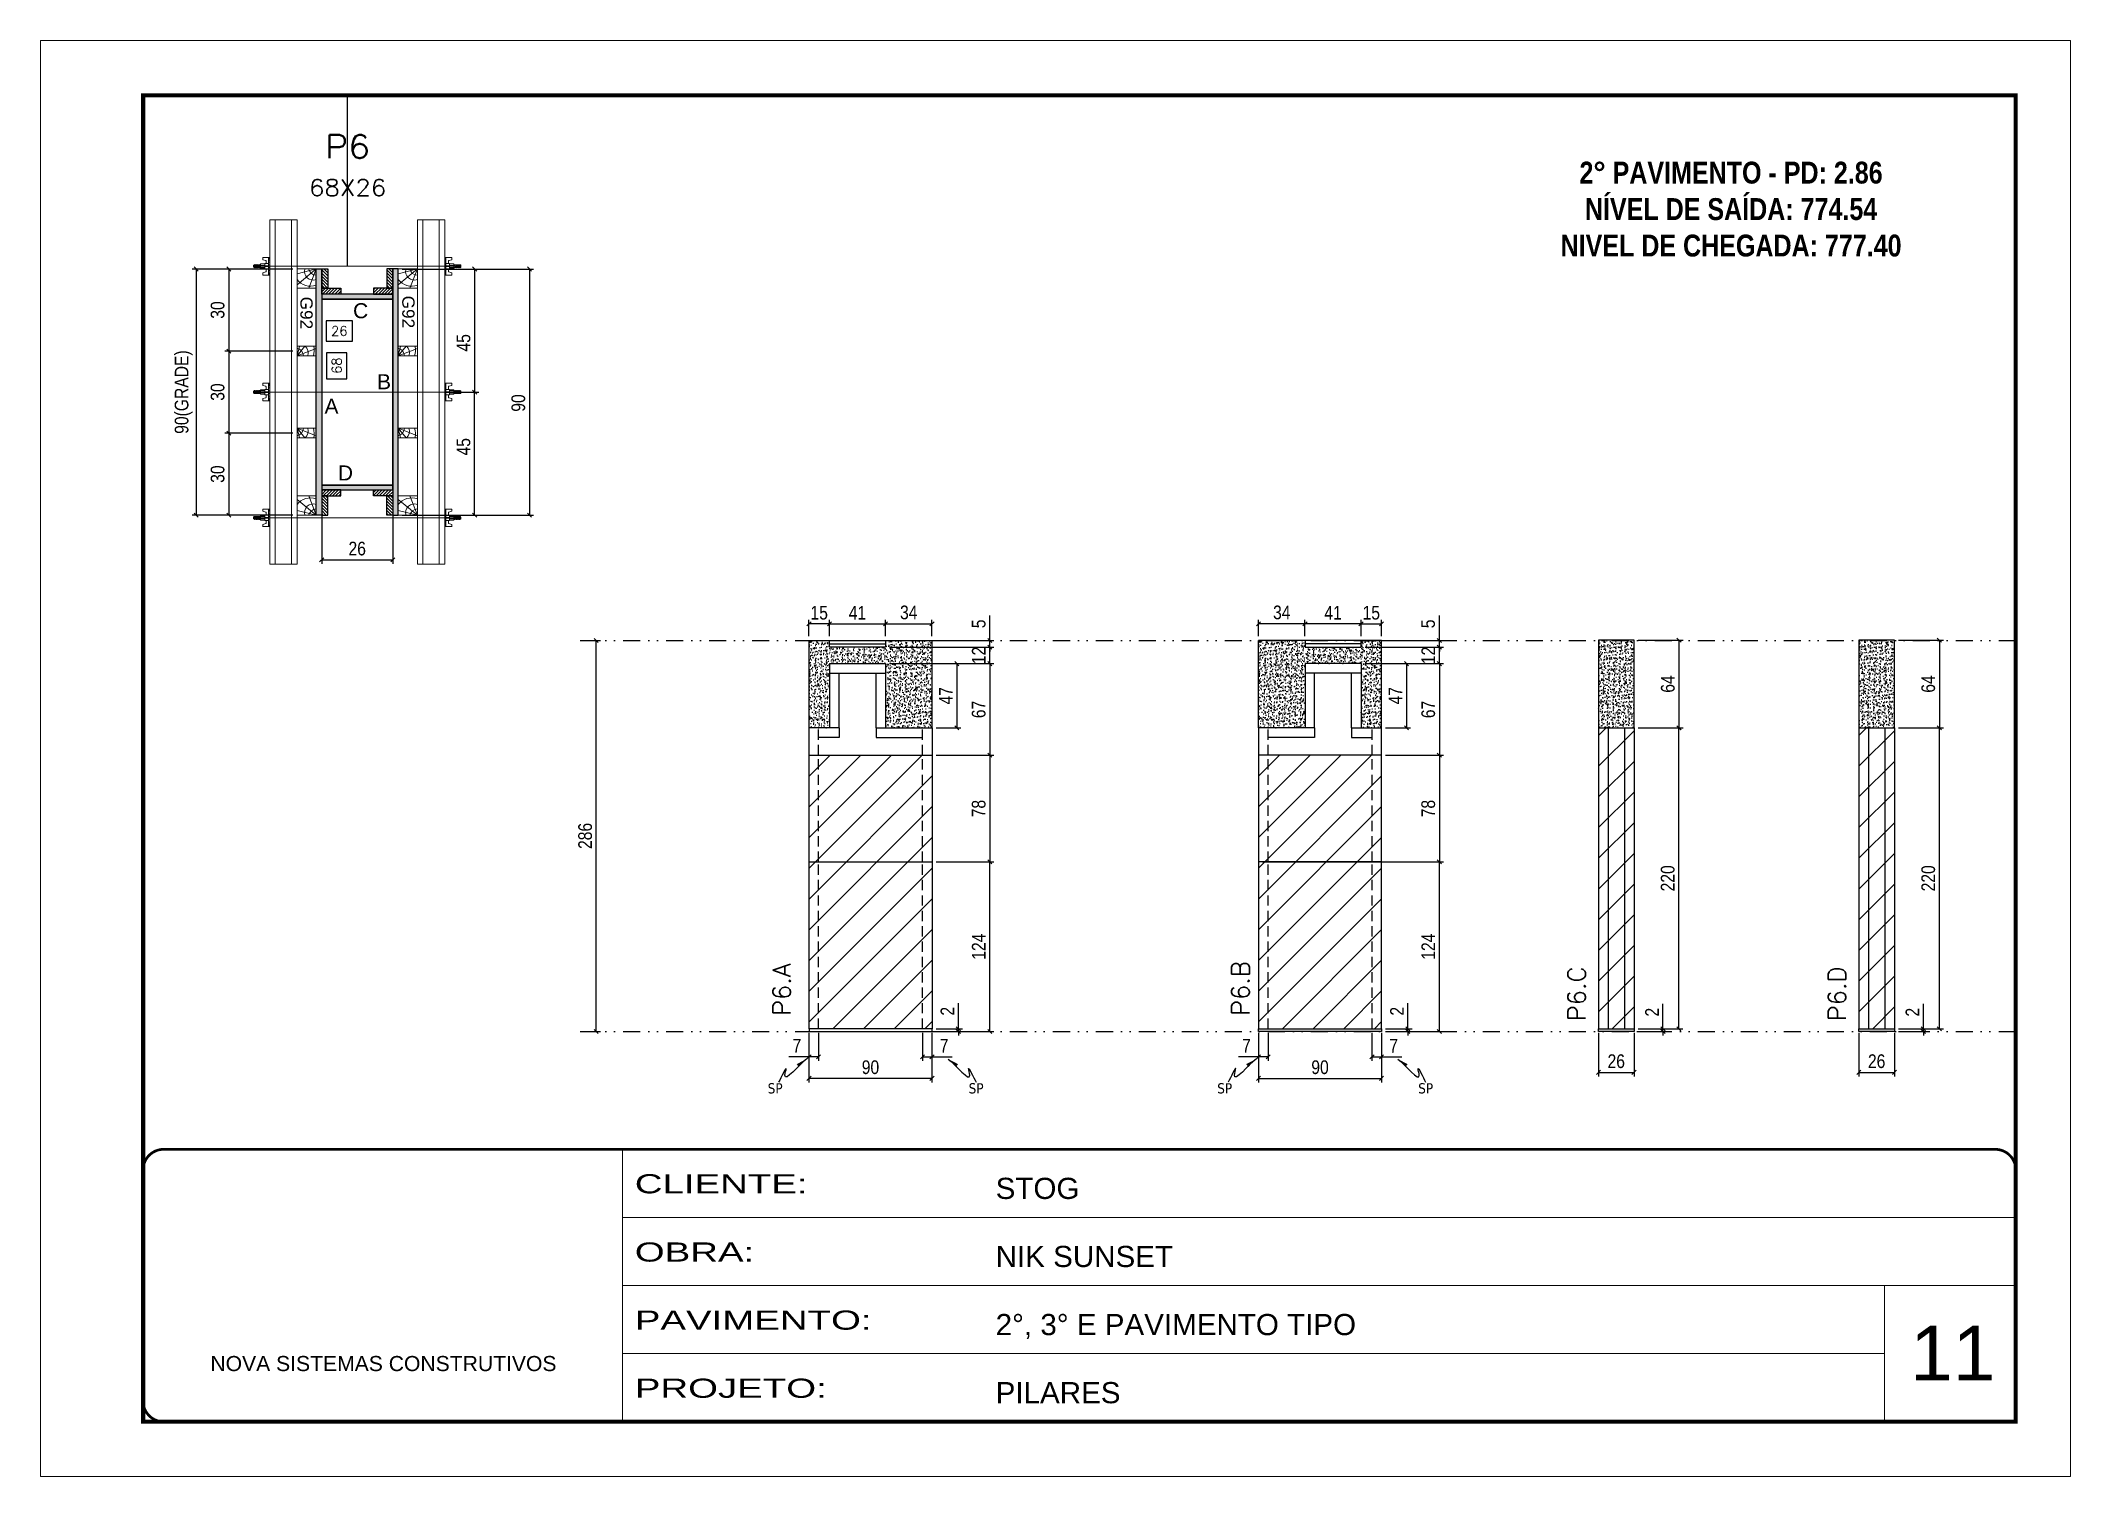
# Model space of a CAD drawing. Extents: x 808 to 7089, y -98 to 17032.
# Drawn here: x 3992 to 5477, y 13685 to 14735 of the extents above; entities that cross this region are included whole.
import ezdxf
from ezdxf.enums import TextEntityAlignment as Align

# ---------------------------------------------------------------- set-up
doc = ezdxf.new("R2010")
doc.units = 0
for name, pattern in [('CONTINUO', [0]), ('DASHED', [0.75, 0.5, -0.25]), ('DIVIDE2', [0.625, 0.25, -0.125, 0, -0.125, 0, -0.125]), ('HIDDEN', [0.375, 0.25, -0.125])]:
    doc.linetypes.add(name, pattern=pattern)
for name, color, linetype, lineweight in [('CARIMBO', 255, 'Continuous', 9), ('Folhas', 255, 'Continuous', 9), ('Hachura', 251, 'Continuous', 9), ('Madeira', 126, 'Continuous', 18), ('Perfil Metálico', 224, 'Continuous', 18), ('REAPROVEITAMENTO', 251, 'Continuous', 9), ('SARRAFO DE PRESSAO', 251, 'DASHED', 9), ('Texto Seção', 7, 'Continuous', 15)]:
    doc.layers.add(name, color=color, linetype=linetype, lineweight=lineweight)
for name, color, linetype in [('CHAPA', 1, 'Continuous'), ('COTA', 241, 'Continuous'), ('Cota Seção (2x)', 241, 'Continuous'), ('MEIO_PONT', 93, 'Continuous'), ('NOMENCLATURA', 7, 'Continuous'), ('Nível', 160, 'Continuous'), ('Painéis', 200, 'Continuous'), ('SARR_2.2x7', 40, 'Continuous'), ('SARR_EDITAR', 141, 'Continuous'), ('SARRAFO', 251, 'Continuous'), ('Sarrafo de Pressão', 42, 'HIDDEN'), ('texto', 7, 'Continuous'), ('Texto de Titulo', 7, 'Continuous'), ('Texto Qtd Sarr', 242, 'Continuous'), ('TEXTO_GERAL', 7, 'Continuous')]:
    doc.layers.add(name, color=color, linetype=linetype)
doc.styles.add('ARIAL', font='arial.ttf')
doc.styles.add('COTA TECNICA', font='techl___.ttf', dxfattribs={"height": 10})
doc.styles.add('COTA TECNICA 2X', font='techl___.ttf', dxfattribs={"height": 10})
doc.styles.add('COTA TECNICA-50', font='techl___.ttf', dxfattribs={"height": 10})
doc.styles.add('REGUA-120', font='ROMANS.shx', dxfattribs={"height": 15})
doc.styles.add('ROMANC', font='techb___.ttf', dxfattribs={"height": 2.5})
doc.styles.add('ROMANS', font='romans.shx')
doc.styles.add('SANSSERIF', font='sas_____.pfb')
doc.styles.get("Standard").update_dxf_attribs({"font": 'arial.ttf'})
doc.styles.add('Tecnologia', font='')
doc.styles.get('Tecnologia').set_extended_font_data('Forgotten Futurist')
doc.dimstyles.new('COTA PAINEL-50', dxfattribs={"dimtxt": 10, "dimasz": 3, "dimexe": 3, "dimexo": 3, "dimgap": 3, "dimtad": 1, "dimdec": 1, "dimzin": 12, "dimdsep": 46, "dimtxsty": 'COTA TECNICA-50', "dimblk1": 'OBLIQUE', "dimblk2": 'OBLIQUE', "dimsah": 1, "dimcen": 0.9, "dimclrd": 4, "dimclre": 4, "dimclrt": 240, "dimadec": 1, "dimazin": 3, "dimtfac": 1, "dimtdec": 1, "dimtmove": 0, "dimatfit": 3, "dimfxl": 1, "dimtolj": 1, "dimtzin": 12, "dimarcsym": 0})
doc.dimstyles.new('PAINEL', dxfattribs={"dimtxt": 10, "dimasz": 3, "dimexe": 3, "dimexo": 3, "dimgap": 3, "dimtad": 1, "dimdec": 1, "dimzin": 12, "dimdsep": 46, "dimtxsty": 'COTA TECNICA', "dimblk1": 'OBLIQUE', "dimblk2": 'OBLIQUE', "dimsah": 1, "dimcen": 0.9, "dimclrd": 4, "dimclre": 4, "dimclrt": 240, "dimadec": 1, "dimazin": 3, "dimtfac": 1, "dimtdec": 1, "dimtmove": 0, "dimatfit": 3, "dimfxl": 1, "dimtolj": 1, "dimtzin": 12, "dimarcsym": 0})
doc.dimstyles.new('SECAO PILAR', dxfattribs={"dimtxt": 10, "dimasz": 3, "dimexe": 3, "dimexo": 3, "dimgap": 3, "dimtad": 1, "dimdec": 1, "dimlfac": 0.5, "dimzin": 12, "dimdsep": 46, "dimtxsty": 'COTA TECNICA 2X', "dimblk1": 'OBLIQUE', "dimblk2": 'OBLIQUE', "dimsah": 1, "dimcen": 0.9, "dimclrd": 256, "dimclre": 256, "dimclrt": 256, "dimadec": 1, "dimazin": 3, "dimtfac": 1, "dimtdec": 1, "dimtmove": 0, "dimatfit": 3, "dimfxl": 1, "dimtolj": 1, "dimtzin": 12, "dimarcsym": 0})
doc.dimstyles.new('SECÇÃO 2', dxfattribs={"dimtxt": 7, "dimasz": 6, "dimexe": 0.18, "dimexo": 2, "dimgap": -4, "dimtad": 3, "dimdec": 1, "dimlfac": 0.5, "dimzin": 12, "dimdsep": 46, "dimtxsty": 'ROMANS', "dimblk": 'ARCHTICK', "dimcen": 0.09, "dimse1": 1, "dimse2": 1, "dimsd1": 1, "dimsd2": 1, "dimclrd": 180, "dimclre": 5, "dimclrt": 1, "dimadec": 0, "dimazin": 3, "dimtfac": 1, "dimtdec": 1, "dimtofl": 0, "dimtmove": 0, "dimatfit": 3, "dimldrblk": 'ARCHTICK', "dimfxl": 1, "dimtolj": 1, "dimtzin": 0, "dimarcsym": 0})
doc.dimstyles.get("Standard").update_dxf_attribs({"dimtxt": 0.18, "dimasz": 0.18, "dimexe": 0.18, "dimexo": 0.0625, "dimgap": 0.09, "dimtad": 0, "dimtih": 1, "dimtoh": 1, "dimdec": 4, "dimzin": 0, "dimdsep": 46, "dimtxsty": 'Standard', "dimcen": 0.09, "dimadec": 0, "dimazin": 0, "dimtfac": 1, "dimtdec": 4, "dimtofl": 0, "dimtmove": 0, "dimatfit": 3, "dimfxl": 1, "dimtolj": 1, "dimtzin": 0, "dimarcsym": 0})

msp = doc.modelspace()

# ---------------------------------------------------------------- texts
at = {"layer": 'CARIMBO', "style": 'ARIAL'}
msp.add_text('11', height=40, dxfattribs=at).set_placement((5359.53, 13755.47))
at = {"layer": 'NOMENCLATURA', "color": 2, "insert": (5228.41, 14673.47), "char_height": 16, "attachment_point": 2, "style": 'ROMANC'}
msp.add_mtext_dynamic_manual_height_columns('\\P2° PAVIMENTO - PD: 2.86\\PNÍVEL DE SAÍDA: 774.54\\PNIVEL DE CHEGADA: 777.40', width=328.3607, gutter_width=1, heights=[0], dxfattribs=at)
at = {"layer": 'texto', "color": 0, "char_height": 7.5, "attachment_point": 5}
for insert in [(4529.07, 13969.06), (4676.09, 13969.06), (4857.95, 13969.06), (5004.97, 13969.06)]:
    msp.add_mtext('{\\fTahoma|b0|i0|c0|p34;\\C4;SP}', dxfattribs=dict(at, insert=insert))
at = {"layer": 'Texto Seção', "char_height": 13, "width": 285.3299, "attachment_point": 7, "rotation": 90, "style": 'REGUA-120'}
for s, insert in [('P6.A', (4540.38, 14021.99)), ('P6.B', (4876.04, 14021.99)), ('P6.C', (5121.96, 14018.15)), ('\\pxt4;P6.D', (5312.45, 14018.15))]:
    msp.add_mtext(s, dxfattribs=dict(at, insert=insert))
at = {"layer": 'TEXTO_GERAL', "color": 0, "linetype": 'Continuous', "style": 'SANSSERIF'}
for p in [(4186.21, 14548.05), (4260.76, 14548.81)]:
    msp.add_text('G92', height=9, rotation=270, dxfattribs=at).set_placement(p, align=Align.MIDDLE_LEFT)
at = {"layer": 'TEXTO_GERAL', "style": 'ARIAL'}
for s, p in [('C', (4225.81, 14537.8)), ('B', (4242.92, 14485.88)), ('A', (4204.49, 14467.91)), ('D', (4214.69, 14419.15))]:
    msp.add_text(s, height=11, dxfattribs=at).set_placement(p, align=Align.MIDDLE_CENTER)

# ---------------------------------------------------------------- blocks, each defined once
blk = doc.blocks.new('9999999999')
at = {"color": 30, "linetype": 'CONTINUO'}
for p, q in [((98564.6, 34230.2), (98564.6, 34429.4)), ((98564.6, 34379.6), (99584, 34379.6)), ((98564.6, 34329.8), (99488, 34329.8)), ((99584, 34329.8), (99488, 34329.8)), ((99488, 34329.8), (99488, 34230.2)), ((98564.6, 34280), (99488, 34280))]:
    blk.add_line(p, q, dxfattribs=at)
at = {"color": 30, "linetype": 'CONTINUO', "const_width": 2}
blk.add_lwpolyline([(99584, 34230.2), (99584, 34414.4, 0.414214), (99569, 34429.4), (98229, 34429.4, 0.414214), (98214, 34414.4), (98214, 34245.2, 0.414214), (98229, 34230.2), (99584, 34230.2)], format="xyb", dxfattribs=at)
at = {"layer": 'Folhas'}
blk.add_lwpolyline([(98139, 34190.2), (99624, 34190.2), (99624, 35240.2), (98139, 35240.2)], close=True, dxfattribs=at)
at = {"layer": 'Folhas', "color": 30, "const_width": 3}
blk.add_lwpolyline([(98214, 34230.2), (99584, 34230.2), (99584, 35200.2), (98214, 35200.2)], close=True, dxfattribs=at)
at = {"color": 7, "linetype": 'Continuous', "ltscale": 5, "style": 'ARIAL'}
for s, height, p in [('STOG', 15.48, (98837.7, 34393.1)), ('NIK SUNSET', 15.48, (98837.7, 34343.3)), ('2°, 3° E PAVIMENTO TIPO', 15.483, (98837.7, 34293.5)), ('NOVA SISTEMAS CONSTRUTIVOS', 11.059, (98263.2, 34267.2)), ('PILARES', 15.48, (98837.7, 34243.7))]:
    blk.add_text(s, height=height, dxfattribs=at).set_placement(p)
at = {"layer": 'Folhas', "color": 7, "style": 'Tecnologia', "width": 1.5}
for s, p in [('CLIENTE:', (98573.7, 34397.2)), ('OBRA:', (98573.7, 34347.3)), ('PAVIMENTO:', (98573.7, 34297.5)), ('PROJETO:', (98573.7, 34247.7))]:
    blk.add_text(s, height=14, dxfattribs=at).set_placement(p)
blk = doc.blocks.new('titulo1')
at = {"layer": 'Defpoints', "color": 252, "linetype": 'HIDDEN', "ltscale": 2}
blk.add_line((0, 0), (0, 125), dxfattribs=at)
at = {"layer": 'Defpoints', "style": 'ROMANS', "oblique": 15}
blk.add_attdef('FOLHA', text='', height=10, dxfattribs=at).set_placement((0, 15.6), align=Align.MIDDLE_CENTER)
at = {"layer": 'Texto Qtd Sarr', "color": 3, "style": 'ROMANS', "oblique": 15}
for tag, height, p in [('TITULO', 17, (0, 71.4)), ('SEÇÃO', 12, (0, 41.5))]:
    blk.add_attdef(tag, text='', height=height, dxfattribs=at).set_placement(p, align=Align.MIDDLE_CENTER)
blk = doc.blocks.new('*D1425')
at = {"layer": 'Cota Seção (2x)', "color": 180, "lineweight": -2, "transparency": 16777216}
for p, q in [((4215.8, 14507.1), (4200.8, 14507.1)), ((4200.8, 14507.1), (4200.8, 14488.1)), ((4215.8, 14488.1), (4215.8, 14507.1)), ((4200.8, 14488.1), (4215.8, 14488.1))]:
    blk.add_line(p, q, dxfattribs=at)
at = {"layer": 'Defpoints', "color": 0, "transparency": 16777216}
for p in [(4197.3, 14546.3), (4197.3, 14410.3), (4219.8, 14410.3)]:
    blk.add_point(p, dxfattribs=at)
at = {"layer": 'Cota Seção (2x)', "color": 1, "transparency": 16777216, "insert": (4208.3, 14497.6), "char_height": 7, "attachment_point": 5, "rotation": 90, "style": 'ROMANS'}
blk.add_mtext('\\A1;68', dxfattribs=at)
blk = doc.blocks.new('_ArchTick')
at = {"color": 0, "linetype": 'ByBlock', "const_width": 0.15}
blk.add_lwpolyline([(-0.5, -0.5), (0.5, 0.5)], dxfattribs=at)
blk = doc.blocks.new('*D1426')
at = {"layer": 'Cota Seção (2x)', "color": 180, "lineweight": -2, "transparency": 16777216}
for p, q in [((4219.9, 14530.5), (4200.6, 14530.5)), ((4200.6, 14530.5), (4200.6, 14515.5)), ((4219.9, 14515.5), (4219.9, 14530.5)), ((4200.6, 14515.5), (4219.9, 14515.5))]:
    blk.add_line(p, q, dxfattribs=at)
at = {"layer": 'Defpoints', "color": 0, "transparency": 16777216}
for p in [(4197.3, 14546.3), (4249.3, 14546.3), (4249.3, 14511.5)]:
    blk.add_point(p, dxfattribs=at)
at = {"layer": 'Cota Seção (2x)', "color": 1, "transparency": 16777216, "insert": (4210.2, 14523), "char_height": 7, "attachment_point": 5, "style": 'ROMANS'}
blk.add_mtext('\\A1;26', dxfattribs=at)
blk = doc.blocks.new('_Oblique')
at = {"color": 0, "linetype": 'ByBlock', "lineweight": -2}
blk.add_line((-0.5, -0.5), (0.5, 0.5), dxfattribs=at)
blk = doc.blocks.new('*D2033')
at = {"layer": 'Cota Seção (2x)', "lineweight": -2, "transparency": 16777216}
for p, q in [((4197.3, 14403.7), (4197.3, 14352.7)), ((4249.3, 14403.7), (4249.3, 14352.7)), ((4197.3, 14355.7), (4249.3, 14355.7))]:
    blk.add_line(p, q, dxfattribs=at)
at = {"layer": 'Defpoints', "color": 0, "transparency": 16777216}
for p in [(4197.3, 14406.7), (4249.3, 14406.7), (4249.3, 14355.7)]:
    blk.add_point(p, dxfattribs=at)
at = {"layer": 'Cota Seção (2x)', "lineweight": -2, "transparency": 16777216, "xscale": 3, "yscale": 3, "zscale": 3, "rotation": 180}
blk.add_blockref('_Oblique', (4197.3, 14355.7), dxfattribs=at)
at = {"layer": 'Cota Seção (2x)', "lineweight": -2, "transparency": 16777216, "xscale": 3, "yscale": 3, "zscale": 3}
blk.add_blockref('_Oblique', (4249.3, 14355.7), dxfattribs=at)
at = {"layer": 'Cota Seção (2x)', "transparency": 16777216, "insert": (4223.3, 14363.8), "char_height": 10, "attachment_point": 5, "style": 'COTA TECNICA 2X'}
blk.add_mtext('\\A1;26', dxfattribs=at)
blk = doc.blocks.new('*D1427')
at = {"layer": 'Cota Seção (2x)', "lineweight": -2, "transparency": 16777216}
for p, q in [((4176.3, 14568.3), (4102.5, 14568.3)), ((4105.5, 14568.3), (4105.5, 14388.3)), ((4176.3, 14388.3), (4102.5, 14388.3))]:
    blk.add_line(p, q, dxfattribs=at)
at = {"layer": 'Defpoints', "color": 0, "transparency": 16777216}
for p in [(4179.3, 14568.3), (4105.5, 14388.3), (4179.3, 14388.3)]:
    blk.add_point(p, dxfattribs=at)
at = {"layer": 'Cota Seção (2x)', "lineweight": -2, "transparency": 16777216, "xscale": 3, "yscale": 3, "zscale": 3}
for p, rotation in [((4105.5, 14568.3), 90), ((4105.5, 14388.3), 270)]:
    blk.add_blockref('_Oblique', p, dxfattribs=dict(at, rotation=rotation))
at = {"layer": 'Cota Seção (2x)', "transparency": 16777216, "insert": (4096.3, 14478.3), "char_height": 10, "attachment_point": 5, "rotation": 90, "style": 'COTA TECNICA 2X'}
blk.add_mtext('\\A1;90(GRADE)', dxfattribs=at)
blk = doc.blocks.new('*D1428')
at = {"layer": 'Cota Seção (2x)', "lineweight": -2, "transparency": 16777216}
for p, q in [((4176.3, 14448.3), (4126.4, 14448.3)), ((4129.4, 14448.3), (4129.4, 14388.3)), ((4176.3, 14388.3), (4126.4, 14388.3))]:
    blk.add_line(p, q, dxfattribs=at)
at = {"layer": 'Defpoints', "color": 0, "transparency": 16777216}
for p in [(4179.3, 14448.3), (4129.4, 14388.3), (4179.3, 14388.3)]:
    blk.add_point(p, dxfattribs=at)
at = {"layer": 'Cota Seção (2x)', "lineweight": -2, "transparency": 16777216, "xscale": 3, "yscale": 3, "zscale": 3}
for p, rotation in [((4129.4, 14448.3), 90), ((4129.4, 14388.3), 270)]:
    blk.add_blockref('_Oblique', p, dxfattribs=dict(at, rotation=rotation))
at = {"layer": 'Cota Seção (2x)', "transparency": 16777216, "insert": (4121.2, 14418.3), "char_height": 10, "attachment_point": 5, "rotation": 90, "style": 'COTA TECNICA 2X'}
blk.add_mtext('\\A1;30', dxfattribs=at)
blk = doc.blocks.new('*D1429')
at = {"layer": 'Cota Seção (2x)', "lineweight": -2, "transparency": 16777216}
for p, q in [((4176.3, 14568.3), (4126.4, 14568.3)), ((4129.4, 14568.3), (4129.4, 14508.3)), ((4176.3, 14508.3), (4126.4, 14508.3))]:
    blk.add_line(p, q, dxfattribs=at)
at = {"layer": 'Defpoints', "color": 0, "transparency": 16777216}
for p in [(4179.3, 14568.3), (4129.4, 14508.3), (4179.3, 14508.3)]:
    blk.add_point(p, dxfattribs=at)
at = {"layer": 'Cota Seção (2x)', "lineweight": -2, "transparency": 16777216, "xscale": 3, "yscale": 3, "zscale": 3}
for p, rotation in [((4129.4, 14568.3), 90), ((4129.4, 14508.3), 270)]:
    blk.add_blockref('_Oblique', p, dxfattribs=dict(at, rotation=rotation))
at = {"layer": 'Cota Seção (2x)', "transparency": 16777216, "insert": (4121.2, 14538.3), "char_height": 10, "attachment_point": 5, "rotation": 90, "style": 'COTA TECNICA 2X'}
blk.add_mtext('\\A1;30', dxfattribs=at)
blk = doc.blocks.new('*D1430')
at = {"layer": 'Cota Seção (2x)', "lineweight": -2, "transparency": 16777216}
for p, q in [((4176.3, 14508.3), (4126.4, 14508.3)), ((4129.4, 14508.3), (4129.4, 14448.3)), ((4176.3, 14448.3), (4126.4, 14448.3))]:
    blk.add_line(p, q, dxfattribs=at)
at = {"layer": 'Defpoints', "color": 0, "transparency": 16777216}
for p in [(4179.3, 14508.3), (4129.4, 14448.3), (4179.3, 14448.3)]:
    blk.add_point(p, dxfattribs=at)
at = {"layer": 'Cota Seção (2x)', "lineweight": -2, "transparency": 16777216, "xscale": 3, "yscale": 3, "zscale": 3}
for p, rotation in [((4129.4, 14508.3), 90), ((4129.4, 14448.3), 270)]:
    blk.add_blockref('_Oblique', p, dxfattribs=dict(at, rotation=rotation))
at = {"layer": 'Cota Seção (2x)', "transparency": 16777216, "insert": (4121.2, 14478.3), "char_height": 10, "attachment_point": 5, "rotation": 90, "style": 'COTA TECNICA 2X'}
blk.add_mtext('\\A1;30', dxfattribs=at)
blk = doc.blocks.new('*D1431')
at = {"layer": 'Cota Seção (2x)', "lineweight": -2, "transparency": 16777216}
for p, q in [((4256.3, 14568.3), (4352.3, 14568.3)), ((4349.3, 14568.3), (4349.3, 14388.3)), ((4256.3, 14388.3), (4352.3, 14388.3))]:
    blk.add_line(p, q, dxfattribs=at)
at = {"layer": 'Defpoints', "color": 0, "transparency": 16777216}
for p in [(4253.3, 14568.3), (4253.3, 14388.3), (4349.3, 14388.3)]:
    blk.add_point(p, dxfattribs=at)
at = {"layer": 'Cota Seção (2x)', "lineweight": -2, "transparency": 16777216, "xscale": 3, "yscale": 3, "zscale": 3}
for p, rotation in [((4349.3, 14568.3), 90), ((4349.3, 14388.3), 270)]:
    blk.add_blockref('_Oblique', p, dxfattribs=dict(at, rotation=rotation))
at = {"layer": 'Cota Seção (2x)', "transparency": 16777216, "insert": (4341.2, 14470.3), "char_height": 10, "attachment_point": 5, "rotation": 90, "style": 'COTA TECNICA 2X'}
blk.add_mtext('\\A1;90', dxfattribs=at)
blk = doc.blocks.new('*D1432')
at = {"layer": 'Cota Seção (2x)', "lineweight": -2, "transparency": 16777216}
for p, q in [((4290.3, 14568.3), (4312.2, 14568.3)), ((4309.2, 14568.3), (4309.2, 14478.3)), ((4290.3, 14478.3), (4312.2, 14478.3))]:
    blk.add_line(p, q, dxfattribs=at)
at = {"layer": 'Defpoints', "color": 0, "transparency": 16777216}
for p in [(4287.3, 14568.3), (4287.3, 14478.3), (4309.2, 14478.3)]:
    blk.add_point(p, dxfattribs=at)
at = {"layer": 'Cota Seção (2x)', "lineweight": -2, "transparency": 16777216, "xscale": 3, "yscale": 3, "zscale": 3}
for p, rotation in [((4309.2, 14568.3), 90), ((4309.2, 14478.3), 270)]:
    blk.add_blockref('_Oblique', p, dxfattribs=dict(at, rotation=rotation))
at = {"layer": 'Cota Seção (2x)', "transparency": 16777216, "insert": (4301.1, 14514.3), "char_height": 10, "attachment_point": 5, "rotation": 90, "style": 'COTA TECNICA 2X'}
blk.add_mtext('\\A1;45', dxfattribs=at)
blk = doc.blocks.new('*D1433')
at = {"layer": 'Cota Seção (2x)', "lineweight": -2, "transparency": 16777216}
for p, q in [((4290.3, 14478.3), (4312.2, 14478.3)), ((4309.2, 14388.3), (4309.2, 14478.3)), ((4290.3, 14388.3), (4312.2, 14388.3))]:
    blk.add_line(p, q, dxfattribs=at)
at = {"layer": 'Defpoints', "color": 0, "transparency": 16777216}
for p in [(4287.3, 14478.3), (4309.2, 14478.3), (4287.3, 14388.3)]:
    blk.add_point(p, dxfattribs=at)
at = {"layer": 'Cota Seção (2x)', "lineweight": -2, "transparency": 16777216, "xscale": 3, "yscale": 3, "zscale": 3}
for p, rotation in [((4309.2, 14478.3), 90), ((4309.2, 14388.3), 270)]:
    blk.add_blockref('_Oblique', p, dxfattribs=dict(at, rotation=rotation))
at = {"layer": 'Cota Seção (2x)', "transparency": 16777216, "insert": (4301.1, 14438.3), "char_height": 10, "attachment_point": 5, "rotation": 90, "style": 'COTA TECNICA 2X'}
blk.add_mtext('\\A1;45', dxfattribs=at)
blk = doc.blocks.new('C')
at = {"layer": 'Hachura', "color": 0}
for p, q in [((0, 3.22), (0, -3.22)), ((0.45, 3.22), (0, 3.22)), ((0.46, 3.16), (0, 3.16)), ((0.46, 3.05), (0, 3.05)), ((0.46, 2.88), (0, 2.88)), ((0, 2.75), (0, -1.16)), ((0.46, 2.65), (0, 2.65)), ((0.46, 2.23), (0, 2.23)), ((0.46, 1.51), (0, 1.51)), ((0.39, 0.49), (0.17, 0.49)), ((0.45, -3.23), (0.45, 3.22)), ((0.45, 3.22), (2.58, 3.22)), ((1.74, 0.97), (0.45, 0.97)), ((1.45, 0.1), (0.45, 0.1)), ((1.35, 1.94), (1.35, 0.96)), ((2.58, 2.39), (1.47, 2.09)), ((1.74, -0.97), (1.74, 0.97)), ((1.74, 0.97), (1.74, 0.84)), ((1.74, 0.97), (1.74, 0.84)), ((1.74, 0.84), (3.35, 0.84)), ((3.35, 0.45), (1.74, 0.45)), ((2.58, 3.22), (2.58, 2.39)), ((3.32, 0.84), (3.32, -0.84)), ((3.35, 0.84), (3.35, -0.84)), ((3.68, 0.45), (3.35, 0.45)), ((3.84, -0.52), (3.35, 0.45)), ((3.35, 0.06), (3.67, -0.57)), ((3.68, 0.45), (4.16, -0.52)), ((3.72, 0.5), (4.25, -0.57)), ((4.37, -0.55), (3.83, 0.53)), ((4.15, 0.45), (3.93, 0.45)), ((4.42, -0.52), (3.93, 0.45)), ((4.15, 0.45), (4.26, 0.45)), ((4.26, 0.45), (4.74, -0.52)), ((4.3, 0.5), (4.83, -0.57)), ((4.95, -0.55), (4.41, 0.53)), ((4.51, 0.45), (4.84, 0.45)), ((5, -0.52), (4.51, 0.45)), ((4.84, 0.45), (5.32, -0.52)), ((4.88, 0.5), (5.41, -0.57)), ((5.53, -0.55), (4.99, 0.53)), ((5.58, -0.52), (5.09, 0.45)), ((5.42, 0.45), (5.09, 0.45)), ((5.58, -0.52), (5.09, 0.45)), ((5.42, 0.45), (5.74, -0.19)), ((5.46, 0.5), (5.74, -0.07)), ((5.74, 0.19), (5.57, 0.53)), ((5.74, 0.32), (5.68, 0.45)), ((5.68, 0.45), (5.74, 0.45)), ((5.74, 0.45), (5.9, 0.29)), ((5.74, 0.45), (5.74, -0.52)), ((5.9, -0.36), (5.9, 0.29)), ((0.45, 0), (0, 0)), ((0.46, -1.52), (0, -1.52)), ((0.46, -2.23), (0, -2.23)), ((0.46, -2.65), (0, -2.65)), ((0.46, -2.88), (0, -2.88)), ((0.46, -3.05), (0, -3.05)), ((0.46, -3.16), (0, -3.16)), ((0, -3.22), (2.57, -3.22)), ((0.08, -0.48), (0.29, -0.48)), ((0.29, -0.48), (0.4, -0.48)), ((0.45, 0), (0.45, -0.97)), ((0.45, -0.16), (1.45, -0.16)), ((0.45, -0.65), (0.45, -0.32)), ((0.45, -3.23), (0.45, -0.65)), ((0.45, -0.97), (1.74, -0.97)), ((1.35, -1.94), (1.35, -0.97)), ((2.58, -2.39), (1.47, -2.1)), ((3.35, -0.32), (1.74, -0.32)), ((3.35, -0.84), (1.74, -0.84)), ((2.58, -3.23), (2.58, -2.39)), ((3.35, -0.07), (3.58, -0.52)), ((3.35, -0.52), (3.58, -0.52)), ((3.84, -0.52), (4.16, -0.52)), ((4.42, -0.52), (4.74, -0.52)), ((4.63, -0.52), (4.74, -0.52)), ((5, -0.52), (5.32, -0.52)), ((5.58, -0.52), (5.74, -0.52)), ((5.74, -0.52), (5.9, -0.36)), ((5.74, -0.52), (5.74, -0.52))]:
    blk.add_line(p, q, dxfattribs=at)
for centre, radius, start, end in [((1.52, 1.94), 0.161, 104.74356, 180), ((1.44, -0.03), 0.129, 272.69497, 87.30503), ((3.81, 0.39), 0.143, 25.56881, 154.43119), ((4.39, 0.39), 0.143, 25.56881, 154.43119), ((4.97, 0.39), 0.143, 25.56881, 154.43119), ((5.55, 0.39), 0.143, 25.56881, 154.43119), ((0.17, -0.37), 0.174, 221.74404, 317.85924), ((1.52, -1.94), 0.161, 180, 255.25644), ((3.71, -0.4), 0.174, 222.14076, 318.25596), ((4.29, -0.4), 0.174, 222.14076, 318.25596), ((4.87, -0.4), 0.174, 222.14076, 318.25596), ((5.45, -0.4), 0.174, 222.14076, 318.25596), ((5.61, -0.4), 0.174, 317.85924, 318.25596)]:
    blk.add_arc(centre, radius, start, end, dxfattribs=at)
blk = doc.blocks.new('PONTALETE')
at = {"layer": 'Madeira'}
for q in [(2.71, 7), (7, 5.76), (7, 1.74)]:
    blk.add_line((0, 0), q, dxfattribs=at)
blk.add_lwpolyline([(0, 0), (7, 0), (7, 7), (0, 7)], close=True, dxfattribs=at)
for centre, radius, start, end in [((2.04, 0.06), 6.23, 37.28179, 109.09128), ((1.09, 0.9), 3.19, 343.60304, 109.98471), ((-0.21, -0.78), 3.09, 14.63219, 86.0383)]:
    blk.add_arc(centre, radius, start, end, dxfattribs=at)
blk = doc.blocks.new('MEIO PONTALETE')
at = {"layer": 'Madeira'}
for q in [(2.71, 7), (3.5, 2.88), (3.5, 0.87)]:
    blk.add_line((0, 0), q, dxfattribs=at)
blk.add_lwpolyline([(0, 0), (3.5, 0), (3.5, 7), (0, 7)], close=True, dxfattribs=at)
for centre, radius, start, end in [((2.04, 0.06), 6.23, 76.44987, 109.09128), ((1.09, 0.9), 3.19, 40.90626, 109.98471), ((-0.21, -0.78), 3.09, 14.63219, 86.0383)]:
    blk.add_arc(centre, radius, start, end, dxfattribs=at)
blk = doc.blocks.new('*D2034')
at = {"layer": 'COTA', "color": 4, "lineweight": -2, "transparency": 16777216}
for p, q in [((4389.3, 14296.7), (4401.2, 14296.7)), ((4398.2, 14010.7), (4398.2, 14296.7)), ((4389.3, 14010.7), (4401.2, 14010.7))]:
    blk.add_line(p, q, dxfattribs=at)
at = {"layer": 'Defpoints', "color": 0, "transparency": 16777216}
for p in [(4386.3, 14296.7), (4398.2, 14296.7), (4386.3, 14010.7)]:
    blk.add_point(p, dxfattribs=at)
at = {"layer": 'COTA', "color": 4, "lineweight": -2, "transparency": 16777216, "xscale": 3, "yscale": 3, "zscale": 3}
for p, rotation in [((4398.2, 14296.7), 90), ((4398.2, 14010.7), 270)]:
    blk.add_blockref('_Oblique', p, dxfattribs=dict(at, rotation=rotation))
at = {"layer": 'COTA', "color": 240, "transparency": 16777216, "insert": (4390.1, 14153.7), "char_height": 10, "attachment_point": 5, "rotation": 90, "style": 'COTA TECNICA-50'}
blk.add_mtext('\\A1;286', dxfattribs=at)
blk = doc.blocks.new('*D1434')
at = {"layer": 'COTA', "color": 4, "lineweight": -2, "transparency": 16777216}
for p, q in [((4553.8, 14009.7), (4553.8, 13973.4)), ((4643.8, 14009.7), (4643.8, 13973.4)), ((4643.8, 13976.4), (4553.8, 13976.4))]:
    blk.add_line(p, q, dxfattribs=at)
at = {"layer": 'Defpoints', "color": 0, "transparency": 16777216}
for p in [(4553.8, 14012.7), (4643.8, 14012.7), (4553.8, 13976.4)]:
    blk.add_point(p, dxfattribs=at)
at = {"layer": 'COTA', "color": 4, "lineweight": -2, "transparency": 16777216, "xscale": 3, "yscale": 3, "zscale": 3, "rotation": 180}
blk.add_blockref('_Oblique', (4553.8, 13976.4), dxfattribs=at)
at = {"layer": 'COTA', "color": 4, "lineweight": -2, "transparency": 16777216, "xscale": 3, "yscale": 3, "zscale": 3}
blk.add_blockref('_Oblique', (4643.8, 13976.4), dxfattribs=at)
at = {"layer": 'COTA', "color": 240, "transparency": 16777216, "insert": (4598.8, 13984.5), "char_height": 10, "attachment_point": 5, "style": 'COTA TECNICA'}
blk.add_mtext('\\A1;90', dxfattribs=at)
blk = doc.blocks.new('*D1435')
at = {"layer": 'COTA', "color": 4, "lineweight": -2, "transparency": 16777216}
for p, q in [((4636.8, 14009.7), (4636.8, 13989.2)), ((4643.8, 14007.7), (4643.8, 13989.2)), ((4636.8, 13992.2), (4643.8, 13992.2)), ((4643.8, 13992.2), (4658.6, 13992.2))]:
    blk.add_line(p, q, dxfattribs=at)
at = {"layer": 'Defpoints', "color": 0, "transparency": 16777216}
for p in [(4636.8, 14012.7), (4643.8, 14010.7), (4643.8, 13992.2)]:
    blk.add_point(p, dxfattribs=at)
at = {"layer": 'COTA', "color": 4, "lineweight": -2, "transparency": 16777216, "xscale": 3, "yscale": 3, "zscale": 3, "rotation": 180}
blk.add_blockref('_Oblique', (4636.8, 13992.2), dxfattribs=at)
at = {"layer": 'COTA', "color": 4, "lineweight": -2, "transparency": 16777216, "xscale": 3, "yscale": 3, "zscale": 3}
blk.add_blockref('_Oblique', (4643.8, 13992.2), dxfattribs=at)
at = {"layer": 'COTA', "color": 240, "transparency": 16777216, "insert": (4652.7, 14000.3), "char_height": 10, "attachment_point": 5, "style": 'COTA TECNICA-50'}
blk.add_mtext('\\A1;7', dxfattribs=at)
blk = doc.blocks.new('*D1436')
at = {"layer": 'COTA', "color": 4, "lineweight": -2, "transparency": 16777216}
for p, q in [((4553.8, 14007.7), (4553.8, 13989.2)), ((4560.8, 14009.7), (4560.8, 13989.2)), ((4553.8, 13992.2), (4539.1, 13992.2)), ((4560.8, 13992.2), (4553.8, 13992.2))]:
    blk.add_line(p, q, dxfattribs=at)
at = {"layer": 'Defpoints', "color": 0, "transparency": 16777216}
for p in [(4553.8, 14010.7), (4560.8, 14012.7), (4553.8, 13992.2)]:
    blk.add_point(p, dxfattribs=at)
at = {"layer": 'COTA', "color": 4, "lineweight": -2, "transparency": 16777216, "xscale": 3, "yscale": 3, "zscale": 3, "rotation": 180}
blk.add_blockref('_Oblique', (4553.8, 13992.2), dxfattribs=at)
at = {"layer": 'COTA', "color": 4, "lineweight": -2, "transparency": 16777216, "xscale": 3, "yscale": 3, "zscale": 3}
blk.add_blockref('_Oblique', (4560.8, 13992.2), dxfattribs=at)
at = {"layer": 'COTA', "color": 240, "transparency": 16777216, "insert": (4545, 14000.3), "char_height": 10, "attachment_point": 5, "style": 'COTA TECNICA-50'}
blk.add_mtext('\\A1;7', dxfattribs=at)
blk = doc.blocks.new('*D1437')
at = {"layer": 'COTA', "color": 4, "linetype": 'ByBlock', "lineweight": -2, "transparency": 16777216}
for p, q in [((4646.8, 14134.7), (4689.1, 14134.7)), ((4686.1, 14010.7), (4686.1, 14134.7)), ((4646.8, 14010.7), (4689.1, 14010.7))]:
    blk.add_line(p, q, dxfattribs=at)
at = {"layer": 'Defpoints', "color": 0, "linetype": 'ByBlock', "transparency": 16777216}
for p in [(4643.8, 14134.7), (4686.1, 14134.7), (4643.8, 14010.7)]:
    blk.add_point(p, dxfattribs=at)
at = {"layer": 'COTA', "color": 4, "linetype": 'ByBlock', "lineweight": -2, "transparency": 16777216, "xscale": 3, "yscale": 3, "zscale": 3}
for p, rotation in [((4686.1, 14134.7), 90), ((4686.1, 14010.7), 270)]:
    blk.add_blockref('_Oblique', p, dxfattribs=dict(at, rotation=rotation))
at = {"layer": 'COTA', "color": 240, "linetype": 'ByBlock', "transparency": 16777216, "insert": (4678, 14072.7), "char_height": 10, "attachment_point": 5, "rotation": 90, "style": 'COTA TECNICA'}
blk.add_mtext('\\A1;124', dxfattribs=at)
blk = doc.blocks.new('*D1438')
at = {"layer": 'COTA', "color": 4, "lineweight": -2, "transparency": 16777216}
for p, q in [((4663.1, 14012.7), (4663.1, 14031.5)), ((4646.8, 14012.7), (4666.1, 14012.7)), ((4646.8, 14010.7), (4666.1, 14010.7)), ((4663.1, 14010.7), (4663.1, 14012.7)), ((4663.1, 14010.7), (4663.1, 14007.7))]:
    blk.add_line(p, q, dxfattribs=at)
at = {"layer": 'Defpoints', "color": 0, "transparency": 16777216}
for p in [(4643.8, 14012.7), (4643.8, 14010.7), (4663.1, 14010.7)]:
    blk.add_point(p, dxfattribs=at)
at = {"layer": 'COTA', "color": 4, "lineweight": -2, "transparency": 16777216, "xscale": 3, "yscale": 3, "zscale": 3}
for p, rotation in [((4663.1, 14012.7), 270), ((4663.1, 14010.7), 90)]:
    blk.add_blockref('_Oblique', p, dxfattribs=dict(at, rotation=rotation))
at = {"layer": 'COTA', "color": 240, "transparency": 16777216, "insert": (4655.1, 14025.5), "char_height": 10, "attachment_point": 5, "rotation": 90, "style": 'COTA TECNICA-50'}
blk.add_mtext('\\A1;2', dxfattribs=at)
blk = doc.blocks.new('*D1439')
at = {"layer": 'COTA', "color": 4, "linetype": 'ByBlock', "lineweight": -2, "transparency": 16777216}
for p, q in [((4646.8, 14134.7), (4689.1, 14134.7)), ((4686.1, 14010.7), (4686.1, 14134.7)), ((4646.8, 14010.7), (4689.1, 14010.7))]:
    blk.add_line(p, q, dxfattribs=at)
at = {"layer": 'Defpoints', "color": 0, "linetype": 'ByBlock', "transparency": 16777216}
for p in [(4643.8, 14134.7), (4686.1, 14134.7), (4643.8, 14010.7)]:
    blk.add_point(p, dxfattribs=at)
at = {"layer": 'COTA', "color": 4, "linetype": 'ByBlock', "lineweight": -2, "transparency": 16777216, "xscale": 3, "yscale": 3, "zscale": 3}
for p, rotation in [((4686.1, 14134.7), 90), ((4686.1, 14010.7), 270)]:
    blk.add_blockref('_Oblique', p, dxfattribs=dict(at, rotation=rotation))
at = {"layer": 'COTA', "color": 240, "linetype": 'ByBlock', "transparency": 16777216, "insert": (4678, 14072.7), "char_height": 10, "attachment_point": 5, "rotation": 90, "style": 'COTA TECNICA'}
blk.add_mtext('\\A1;124', dxfattribs=at)
blk = doc.blocks.new('*D1407')
at = {"layer": 'COTA', "color": 4, "lineweight": -2, "transparency": 16777216}
for p, q in [((4609.8, 14299.7), (4609.8, 14311.8)), ((4609.8, 14308.8), (4643.8, 14308.8)), ((4643.8, 14299.7), (4643.8, 14311.8))]:
    blk.add_line(p, q, dxfattribs=at)
at = {"layer": 'Defpoints', "color": 0, "transparency": 16777216}
for p in [(4643.8, 14308.8), (4609.8, 14296.7), (4643.8, 14296.7)]:
    blk.add_point(p, dxfattribs=at)
at = {"layer": 'COTA', "color": 4, "lineweight": -2, "transparency": 16777216, "xscale": 3, "yscale": 3, "zscale": 3, "rotation": 180}
blk.add_blockref('_Oblique', (4609.8, 14308.8), dxfattribs=at)
at = {"layer": 'COTA', "color": 4, "lineweight": -2, "transparency": 16777216, "xscale": 3, "yscale": 3, "zscale": 3}
blk.add_blockref('_Oblique', (4643.8, 14308.8), dxfattribs=at)
at = {"layer": 'COTA', "color": 240, "transparency": 16777216, "insert": (4626.8, 14317.1), "char_height": 10, "attachment_point": 5, "style": 'COTA TECNICA-50'}
blk.add_mtext('\\A1;34', dxfattribs=at)
blk = doc.blocks.new('*D1408')
at = {"layer": 'COTA', "color": 4, "lineweight": -2, "transparency": 16777216}
for p, q in [((5321.9, 14009.7), (5321.9, 13977.8)), ((5347.9, 14009.7), (5347.9, 13977.8)), ((5321.9, 13980.8), (5347.9, 13980.8))]:
    blk.add_line(p, q, dxfattribs=at)
at = {"layer": 'Defpoints', "color": 0, "transparency": 16777216}
for p in [(5321.9, 14012.7), (5347.9, 14012.7), (5347.9, 13980.8)]:
    blk.add_point(p, dxfattribs=at)
at = {"layer": 'COTA', "color": 4, "lineweight": -2, "transparency": 16777216, "xscale": 3, "yscale": 3, "zscale": 3, "rotation": 180}
blk.add_blockref('_Oblique', (5321.9, 13980.8), dxfattribs=at)
at = {"layer": 'COTA', "color": 4, "lineweight": -2, "transparency": 16777216, "xscale": 3, "yscale": 3, "zscale": 3}
blk.add_blockref('_Oblique', (5347.9, 13980.8), dxfattribs=at)
at = {"layer": 'COTA', "color": 240, "transparency": 16777216, "insert": (5334.9, 13988.9), "char_height": 10, "attachment_point": 5, "style": 'COTA TECNICA'}
blk.add_mtext('\\A1;26', dxfattribs=at)
blk = doc.blocks.new('*D1409')
at = {"layer": 'COTA', "color": 4, "lineweight": -2, "transparency": 16777216}
for p, q in [((5369.1, 14012.7), (5369.1, 14030.9)), ((5350.9, 14012.7), (5372.1, 14012.7)), ((5350.9, 14010.7), (5372.1, 14010.7)), ((5369.1, 14010.7), (5369.1, 14012.7)), ((5369.1, 14010.7), (5369.1, 14007.7))]:
    blk.add_line(p, q, dxfattribs=at)
at = {"layer": 'Defpoints', "color": 0, "transparency": 16777216}
for p in [(5347.9, 14012.7), (5347.9, 14010.7), (5369.1, 14012.7)]:
    blk.add_point(p, dxfattribs=at)
at = {"layer": 'COTA', "color": 4, "lineweight": -2, "transparency": 16777216, "xscale": 3, "yscale": 3, "zscale": 3}
for p, rotation in [((5369.1, 14012.7), 270), ((5369.1, 14010.7), 90)]:
    blk.add_blockref('_Oblique', p, dxfattribs=dict(at, rotation=rotation))
at = {"layer": 'COTA', "color": 240, "transparency": 16777216, "insert": (5361.1, 14024.8), "char_height": 10, "attachment_point": 5, "rotation": 90, "style": 'COTA TECNICA-50'}
blk.add_mtext('\\A1;2', dxfattribs=at)
blk = doc.blocks.new('*D2024')
at = {"layer": 'COTA', "color": 4, "linetype": 'ByBlock', "lineweight": -2, "transparency": 16777216}
for p, q in [((5350.9, 14296.8), (5383.8, 14296.8)), ((5380.8, 14296.8), (5380.8, 14232.7)), ((5350.9, 14232.7), (5383.8, 14232.7))]:
    blk.add_line(p, q, dxfattribs=at)
at = {"layer": 'Defpoints', "color": 0, "linetype": 'ByBlock', "transparency": 16777216}
for p in [(5347.9, 14296.8), (5347.9, 14232.7), (5380.8, 14232.7)]:
    blk.add_point(p, dxfattribs=at)
at = {"layer": 'COTA', "color": 4, "linetype": 'ByBlock', "lineweight": -2, "transparency": 16777216, "xscale": 3, "yscale": 3, "zscale": 3}
for p, rotation in [((5380.8, 14296.8), 90), ((5380.8, 14232.7), 270)]:
    blk.add_blockref('_Oblique', p, dxfattribs=dict(at, rotation=rotation))
at = {"layer": 'COTA', "color": 240, "linetype": 'ByBlock', "transparency": 16777216, "insert": (5372.7, 14264.8), "char_height": 10, "attachment_point": 5, "rotation": 90, "style": 'COTA TECNICA'}
blk.add_mtext('\\A1;64', dxfattribs=at)
blk = doc.blocks.new('*D2025')
at = {"layer": 'COTA', "color": 4, "lineweight": -2, "transparency": 16777216}
for p, q in [((5350.9, 14232.7), (5383.8, 14232.7)), ((5380.8, 14012.7), (5380.8, 14232.7)), ((5350.9, 14012.7), (5383.8, 14012.7))]:
    blk.add_line(p, q, dxfattribs=at)
at = {"layer": 'Defpoints', "color": 0, "transparency": 16777216}
for p in [(5347.9, 14232.7), (5380.8, 14232.7), (5347.9, 14012.7)]:
    blk.add_point(p, dxfattribs=at)
at = {"layer": 'COTA', "color": 4, "lineweight": -2, "transparency": 16777216, "xscale": 3, "yscale": 3, "zscale": 3}
for p, rotation in [((5380.8, 14232.7), 90), ((5380.8, 14012.7), 270)]:
    blk.add_blockref('_Oblique', p, dxfattribs=dict(at, rotation=rotation))
at = {"layer": 'COTA', "color": 240, "transparency": 16777216, "insert": (5372.7, 14122.7), "char_height": 10, "attachment_point": 5, "rotation": 90, "style": 'COTA TECNICA-50'}
blk.add_mtext('\\A1;220', dxfattribs=at)
blk = doc.blocks.new('*D1410')
at = {"layer": 'COTA', "color": 4, "lineweight": -2, "transparency": 16777216}
for p, q in [((5131.4, 14009.7), (5131.4, 13977.8)), ((5157.4, 14009.7), (5157.4, 13977.8)), ((5131.4, 13980.8), (5157.4, 13980.8))]:
    blk.add_line(p, q, dxfattribs=at)
at = {"layer": 'Defpoints', "color": 0, "transparency": 16777216}
for p in [(5131.4, 14012.7), (5157.4, 14012.7), (5157.4, 13980.8)]:
    blk.add_point(p, dxfattribs=at)
at = {"layer": 'COTA', "color": 4, "lineweight": -2, "transparency": 16777216, "xscale": 3, "yscale": 3, "zscale": 3, "rotation": 180}
blk.add_blockref('_Oblique', (5131.4, 13980.8), dxfattribs=at)
at = {"layer": 'COTA', "color": 4, "lineweight": -2, "transparency": 16777216, "xscale": 3, "yscale": 3, "zscale": 3}
blk.add_blockref('_Oblique', (5157.4, 13980.8), dxfattribs=at)
at = {"layer": 'COTA', "color": 240, "transparency": 16777216, "insert": (5144.4, 13988.9), "char_height": 10, "attachment_point": 5, "style": 'COTA TECNICA'}
blk.add_mtext('\\A1;26', dxfattribs=at)
blk = doc.blocks.new('*D1411')
at = {"layer": 'COTA', "color": 4, "lineweight": -2, "transparency": 16777216}
for p, q in [((5160.4, 14232.7), (5193.2, 14232.7)), ((5190.2, 14012.7), (5190.2, 14232.7)), ((5160.4, 14012.7), (5193.2, 14012.7))]:
    blk.add_line(p, q, dxfattribs=at)
at = {"layer": 'Defpoints', "color": 0, "transparency": 16777216}
for p in [(5157.4, 14232.7), (5190.2, 14232.7), (5157.4, 14012.7)]:
    blk.add_point(p, dxfattribs=at)
at = {"layer": 'COTA', "color": 4, "lineweight": -2, "transparency": 16777216, "xscale": 3, "yscale": 3, "zscale": 3}
for p, rotation in [((5190.2, 14232.7), 90), ((5190.2, 14012.7), 270)]:
    blk.add_blockref('_Oblique', p, dxfattribs=dict(at, rotation=rotation))
at = {"layer": 'COTA', "color": 240, "transparency": 16777216, "insert": (5182.1, 14122.7), "char_height": 10, "attachment_point": 5, "rotation": 90, "style": 'COTA TECNICA'}
blk.add_mtext('\\A1;220', dxfattribs=at)
blk = doc.blocks.new('*D1412')
at = {"layer": 'COTA', "color": 4, "lineweight": -2, "transparency": 16777216}
for p, q in [((5178.6, 14012.7), (5178.6, 14030.9)), ((5160.4, 14012.7), (5181.6, 14012.7)), ((5160.4, 14010.7), (5181.6, 14010.7)), ((5178.6, 14010.7), (5178.6, 14012.7)), ((5178.6, 14010.7), (5178.6, 14007.7))]:
    blk.add_line(p, q, dxfattribs=at)
at = {"layer": 'Defpoints', "color": 0, "transparency": 16777216}
for p in [(5157.4, 14012.7), (5157.4, 14010.7), (5178.6, 14012.7)]:
    blk.add_point(p, dxfattribs=at)
at = {"layer": 'COTA', "color": 4, "lineweight": -2, "transparency": 16777216, "xscale": 3, "yscale": 3, "zscale": 3}
for p, rotation in [((5178.6, 14012.7), 270), ((5178.6, 14010.7), 90)]:
    blk.add_blockref('_Oblique', p, dxfattribs=dict(at, rotation=rotation))
at = {"layer": 'COTA', "color": 240, "transparency": 16777216, "insert": (5170.6, 14024.8), "char_height": 10, "attachment_point": 5, "rotation": 90, "style": 'COTA TECNICA-50'}
blk.add_mtext('\\A1;2', dxfattribs=at)
blk = doc.blocks.new('*D1413')
at = {"layer": 'COTA', "color": 4, "lineweight": -2, "transparency": 16777216}
for p, q in [((4612.8, 14279.7), (4689.1, 14279.7)), ((4686.1, 14279.7), (4686.1, 14212.7)), ((4646.8, 14212.7), (4689.1, 14212.7))]:
    blk.add_line(p, q, dxfattribs=at)
at = {"layer": 'Defpoints', "color": 0, "transparency": 16777216}
for p in [(4609.8, 14279.7), (4643.8, 14212.7), (4686.1, 14212.7)]:
    blk.add_point(p, dxfattribs=at)
at = {"layer": 'COTA', "color": 4, "lineweight": -2, "transparency": 16777216, "xscale": 3, "yscale": 3, "zscale": 3}
for p, rotation in [((4686.1, 14279.7), 90), ((4686.1, 14212.7), 270)]:
    blk.add_blockref('_Oblique', p, dxfattribs=dict(at, rotation=rotation))
at = {"layer": 'COTA', "color": 240, "transparency": 16777216, "insert": (4678, 14246.2), "char_height": 10, "attachment_point": 5, "rotation": 90, "style": 'COTA TECNICA'}
blk.add_mtext('\\A1;67', dxfattribs=at)
blk = doc.blocks.new('*D2026')
at = {"layer": 'COTA', "color": 4, "lineweight": -2, "transparency": 16777216}
for p, q in [((4646.8, 14212.7), (4689.1, 14212.7)), ((4686.1, 14212.7), (4686.1, 14134.7)), ((4646.8, 14134.7), (4689.1, 14134.7))]:
    blk.add_line(p, q, dxfattribs=at)
at = {"layer": 'Defpoints', "color": 0, "transparency": 16777216}
for p in [(4643.8, 14212.7), (4643.8, 14134.7), (4686.1, 14134.7)]:
    blk.add_point(p, dxfattribs=at)
at = {"layer": 'COTA', "color": 4, "lineweight": -2, "transparency": 16777216, "xscale": 3, "yscale": 3, "zscale": 3}
for p, rotation in [((4686.1, 14212.7), 90), ((4686.1, 14134.7), 270)]:
    blk.add_blockref('_Oblique', p, dxfattribs=dict(at, rotation=rotation))
at = {"layer": 'COTA', "color": 240, "transparency": 16777216, "insert": (4678, 14173.7), "char_height": 10, "attachment_point": 5, "rotation": 90, "style": 'COTA TECNICA'}
blk.add_mtext('\\A1;78', dxfattribs=at)
blk = doc.blocks.new('*D2027')
at = {"layer": 'COTA', "color": 4, "lineweight": -2, "transparency": 16777216}
for p, q in [((4612.8, 14279.7), (4665, 14279.7)), ((4662, 14279.7), (4662, 14232.7)), ((4646.8, 14232.7), (4665, 14232.7))]:
    blk.add_line(p, q, dxfattribs=at)
at = {"layer": 'Defpoints', "color": 0, "transparency": 16777216}
for p in [(4609.8, 14279.7), (4643.8, 14232.7), (4662, 14232.7)]:
    blk.add_point(p, dxfattribs=at)
at = {"layer": 'COTA', "color": 4, "lineweight": -2, "transparency": 16777216, "xscale": 3, "yscale": 3, "zscale": 3}
for p, rotation in [((4662, 14279.7), 90), ((4662, 14232.7), 270)]:
    blk.add_blockref('_Oblique', p, dxfattribs=dict(at, rotation=rotation))
at = {"layer": 'COTA', "color": 240, "transparency": 16777216, "insert": (4654, 14256.2), "char_height": 10, "attachment_point": 5, "rotation": 90, "style": 'COTA TECNICA'}
blk.add_mtext('\\A1;47', dxfattribs=at)
blk = doc.blocks.new('*D1414')
at = {"layer": 'COTA', "color": 4, "lineweight": -2, "transparency": 16777216}
for p, q in [((4553.8, 14299.7), (4553.8, 14311.8)), ((4568.8, 14308.8), (4553.8, 14308.8)), ((4568.8, 14299.7), (4568.8, 14311.8))]:
    blk.add_line(p, q, dxfattribs=at)
at = {"layer": 'Defpoints', "color": 0, "transparency": 16777216}
for p in [(4553.8, 14308.8), (4553.8, 14296.7), (4568.8, 14296.7)]:
    blk.add_point(p, dxfattribs=at)
at = {"layer": 'COTA', "color": 4, "lineweight": -2, "transparency": 16777216, "xscale": 3, "yscale": 3, "zscale": 3, "rotation": 180}
blk.add_blockref('_Oblique', (4553.8, 14308.8), dxfattribs=at)
at = {"layer": 'COTA', "color": 4, "lineweight": -2, "transparency": 16777216, "xscale": 3, "yscale": 3, "zscale": 3}
blk.add_blockref('_Oblique', (4568.8, 14308.8), dxfattribs=at)
at = {"layer": 'COTA', "color": 240, "transparency": 16777216, "insert": (4561.3, 14316.9), "char_height": 10, "attachment_point": 5, "style": 'COTA TECNICA'}
blk.add_mtext('\\A1;15', dxfattribs=at)
blk = doc.blocks.new('*D2028')
at = {"layer": 'COTA', "color": 4, "lineweight": -2, "transparency": 16777216}
for p, q in [((4612.8, 14291.7), (4689.1, 14291.7)), ((4686.1, 14279.7), (4686.1, 14291.7)), ((4612.8, 14279.7), (4689.1, 14279.7))]:
    blk.add_line(p, q, dxfattribs=at)
at = {"layer": 'Defpoints', "color": 0, "transparency": 16777216}
for p in [(4609.8, 14291.7), (4686.1, 14291.7), (4609.8, 14279.7)]:
    blk.add_point(p, dxfattribs=at)
at = {"layer": 'COTA', "color": 4, "lineweight": -2, "transparency": 16777216, "xscale": 3, "yscale": 3, "zscale": 3}
for p, rotation in [((4686.1, 14291.7), 90), ((4686.1, 14279.7), 270)]:
    blk.add_blockref('_Oblique', p, dxfattribs=dict(at, rotation=rotation))
at = {"layer": 'COTA', "color": 240, "transparency": 16777216, "insert": (4678, 14285.7), "char_height": 10, "attachment_point": 5, "rotation": 90, "style": 'COTA TECNICA'}
blk.add_mtext('\\A1;12', dxfattribs=at)
blk = doc.blocks.new('*D2029')
at = {"layer": 'COTA', "color": 4, "lineweight": -2, "transparency": 16777216}
for p, q in [((4686.1, 14296.7), (4686.1, 14314.8)), ((4612.8, 14296.7), (4689.1, 14296.7)), ((4612.8, 14291.7), (4689.1, 14291.7)), ((4686.1, 14291.7), (4686.1, 14296.7)), ((4686.1, 14291.7), (4686.1, 14288.7))]:
    blk.add_line(p, q, dxfattribs=at)
at = {"layer": 'Defpoints', "color": 0, "transparency": 16777216}
for p in [(4609.8, 14296.7), (4609.8, 14291.7), (4686.1, 14296.7)]:
    blk.add_point(p, dxfattribs=at)
at = {"layer": 'COTA', "color": 4, "lineweight": -2, "transparency": 16777216, "xscale": 3, "yscale": 3, "zscale": 3}
for p, rotation in [((4686.1, 14296.7), 270), ((4686.1, 14291.7), 90)]:
    blk.add_blockref('_Oblique', p, dxfattribs=dict(at, rotation=rotation))
at = {"layer": 'COTA', "color": 240, "transparency": 16777216, "insert": (4678, 14308.8), "char_height": 10, "attachment_point": 5, "rotation": 90, "style": 'COTA TECNICA'}
blk.add_mtext('\\A1;5', dxfattribs=at)
blk = doc.blocks.new('*D2030')
at = {"layer": 'COTA', "color": 4, "lineweight": -2, "transparency": 16777216}
for p, q in [((4568.8, 14299.7), (4568.8, 14311.8)), ((4568.8, 14308.8), (4609.8, 14308.8)), ((4609.8, 14299.7), (4609.8, 14311.8))]:
    blk.add_line(p, q, dxfattribs=at)
at = {"layer": 'Defpoints', "color": 0, "transparency": 16777216}
for p in [(4609.8, 14308.8), (4568.8, 14296.7), (4609.8, 14296.7)]:
    blk.add_point(p, dxfattribs=at)
at = {"layer": 'COTA', "color": 4, "lineweight": -2, "transparency": 16777216, "xscale": 3, "yscale": 3, "zscale": 3, "rotation": 180}
blk.add_blockref('_Oblique', (4568.8, 14308.8), dxfattribs=at)
at = {"layer": 'COTA', "color": 4, "lineweight": -2, "transparency": 16777216, "xscale": 3, "yscale": 3, "zscale": 3}
blk.add_blockref('_Oblique', (4609.8, 14308.8), dxfattribs=at)
at = {"layer": 'COTA', "color": 240, "transparency": 16777216, "insert": (4589.3, 14316.9), "char_height": 10, "attachment_point": 5, "style": 'COTA TECNICA'}
blk.add_mtext('\\A1;41', dxfattribs=at)
blk = doc.blocks.new('*D2031')
at = {"layer": 'COTA', "color": 4, "linetype": 'ByBlock', "lineweight": -2, "transparency": 16777216}
for p, q in [((5160.4, 14296.8), (5193.3, 14296.8)), ((5190.3, 14296.8), (5190.3, 14232.7)), ((5160.4, 14232.7), (5193.3, 14232.7))]:
    blk.add_line(p, q, dxfattribs=at)
at = {"layer": 'Defpoints', "color": 0, "linetype": 'ByBlock', "transparency": 16777216}
for p in [(5157.4, 14296.8), (5157.4, 14232.7), (5190.3, 14232.7)]:
    blk.add_point(p, dxfattribs=at)
at = {"layer": 'COTA', "color": 4, "linetype": 'ByBlock', "lineweight": -2, "transparency": 16777216, "xscale": 3, "yscale": 3, "zscale": 3}
for p, rotation in [((5190.3, 14296.8), 90), ((5190.3, 14232.7), 270)]:
    blk.add_blockref('_Oblique', p, dxfattribs=dict(at, rotation=rotation))
at = {"layer": 'COTA', "color": 240, "linetype": 'ByBlock', "transparency": 16777216, "insert": (5182.2, 14264.8), "char_height": 10, "attachment_point": 5, "rotation": 90, "style": 'COTA TECNICA'}
blk.add_mtext('\\A1;64', dxfattribs=at)
blk = doc.blocks.new('*D1415')
at = {"layer": 'COTA', "color": 4, "lineweight": -2, "transparency": 16777216}
for p, q in [((4882.7, 14009.7), (4882.7, 13973.4)), ((4972.7, 14009.7), (4972.7, 13973.4)), ((4882.7, 13976.4), (4972.7, 13976.4))]:
    blk.add_line(p, q, dxfattribs=at)
at = {"layer": 'Defpoints', "color": 0, "transparency": 16777216}
for p in [(4882.7, 14012.7), (4972.7, 14012.7), (4972.7, 13976.4)]:
    blk.add_point(p, dxfattribs=at)
at = {"layer": 'COTA', "color": 4, "lineweight": -2, "transparency": 16777216, "xscale": 3, "yscale": 3, "zscale": 3, "rotation": 180}
blk.add_blockref('_Oblique', (4882.7, 13976.4), dxfattribs=at)
at = {"layer": 'COTA', "color": 4, "lineweight": -2, "transparency": 16777216, "xscale": 3, "yscale": 3, "zscale": 3}
blk.add_blockref('_Oblique', (4972.7, 13976.4), dxfattribs=at)
at = {"layer": 'COTA', "color": 240, "transparency": 16777216, "insert": (4927.7, 13984.5), "char_height": 10, "attachment_point": 5, "style": 'COTA TECNICA'}
blk.add_mtext('\\A1;90', dxfattribs=at)
blk = doc.blocks.new('*D1416')
at = {"layer": 'COTA', "color": 4, "lineweight": -2, "transparency": 16777216}
for p, q in [((4965.7, 14009.7), (4965.7, 13989.2)), ((4972.7, 14007.7), (4972.7, 13989.2)), ((4965.7, 13992.2), (4972.7, 13992.2)), ((4972.7, 13992.2), (4987.5, 13992.2))]:
    blk.add_line(p, q, dxfattribs=at)
at = {"layer": 'Defpoints', "color": 0, "transparency": 16777216}
for p in [(4965.7, 14012.7), (4972.7, 14010.7), (4972.7, 13992.2)]:
    blk.add_point(p, dxfattribs=at)
at = {"layer": 'COTA', "color": 4, "lineweight": -2, "transparency": 16777216, "xscale": 3, "yscale": 3, "zscale": 3, "rotation": 180}
blk.add_blockref('_Oblique', (4965.7, 13992.2), dxfattribs=at)
at = {"layer": 'COTA', "color": 4, "lineweight": -2, "transparency": 16777216, "xscale": 3, "yscale": 3, "zscale": 3}
blk.add_blockref('_Oblique', (4972.7, 13992.2), dxfattribs=at)
at = {"layer": 'COTA', "color": 240, "transparency": 16777216, "insert": (4981.6, 14000.3), "char_height": 10, "attachment_point": 5, "style": 'COTA TECNICA-50'}
blk.add_mtext('\\A1;7', dxfattribs=at)
blk = doc.blocks.new('*D1417')
at = {"layer": 'COTA', "color": 4, "lineweight": -2, "transparency": 16777216}
for p, q in [((4882.7, 14007.7), (4882.7, 13989.2)), ((4889.7, 14009.7), (4889.7, 13989.2)), ((4882.7, 13992.2), (4868, 13992.2)), ((4889.7, 13992.2), (4882.7, 13992.2))]:
    blk.add_line(p, q, dxfattribs=at)
at = {"layer": 'Defpoints', "color": 0, "transparency": 16777216}
for p in [(4882.7, 14010.7), (4889.7, 14012.7), (4882.7, 13992.2)]:
    blk.add_point(p, dxfattribs=at)
at = {"layer": 'COTA', "color": 4, "lineweight": -2, "transparency": 16777216, "xscale": 3, "yscale": 3, "zscale": 3, "rotation": 180}
blk.add_blockref('_Oblique', (4882.7, 13992.2), dxfattribs=at)
at = {"layer": 'COTA', "color": 4, "lineweight": -2, "transparency": 16777216, "xscale": 3, "yscale": 3, "zscale": 3}
blk.add_blockref('_Oblique', (4889.7, 13992.2), dxfattribs=at)
at = {"layer": 'COTA', "color": 240, "transparency": 16777216, "insert": (4873.9, 14000.3), "char_height": 10, "attachment_point": 5, "style": 'COTA TECNICA-50'}
blk.add_mtext('\\A1;7', dxfattribs=at)
blk = doc.blocks.new('*D1418')
at = {"layer": 'COTA', "color": 4, "linetype": 'ByBlock', "lineweight": -2, "transparency": 16777216}
for p, q in [((4975.7, 14134.7), (5018, 14134.7)), ((5015, 14010.7), (5015, 14134.7)), ((4975.7, 14010.7), (5018, 14010.7))]:
    blk.add_line(p, q, dxfattribs=at)
at = {"layer": 'Defpoints', "color": 0, "linetype": 'ByBlock', "transparency": 16777216}
for p in [(4972.7, 14134.7), (5015, 14134.7), (4972.7, 14010.7)]:
    blk.add_point(p, dxfattribs=at)
at = {"layer": 'COTA', "color": 4, "linetype": 'ByBlock', "lineweight": -2, "transparency": 16777216, "xscale": 3, "yscale": 3, "zscale": 3}
for p, rotation in [((5015, 14134.7), 90), ((5015, 14010.7), 270)]:
    blk.add_blockref('_Oblique', p, dxfattribs=dict(at, rotation=rotation))
at = {"layer": 'COTA', "color": 240, "linetype": 'ByBlock', "transparency": 16777216, "insert": (5006.9, 14072.7), "char_height": 10, "attachment_point": 5, "rotation": 90, "style": 'COTA TECNICA'}
blk.add_mtext('\\A1;124', dxfattribs=at)
blk = doc.blocks.new('*D1419')
at = {"layer": 'COTA', "color": 4, "lineweight": -2, "transparency": 16777216}
for p, q in [((4992, 14012.7), (4992, 14031.5)), ((4975.7, 14012.7), (4995, 14012.7)), ((4975.7, 14010.7), (4995, 14010.7)), ((4992, 14010.7), (4992, 14012.7)), ((4992, 14010.7), (4992, 14007.7))]:
    blk.add_line(p, q, dxfattribs=at)
at = {"layer": 'Defpoints', "color": 0, "transparency": 16777216}
for p in [(4972.7, 14012.7), (4972.7, 14010.7), (4992, 14010.7)]:
    blk.add_point(p, dxfattribs=at)
at = {"layer": 'COTA', "color": 4, "lineweight": -2, "transparency": 16777216, "xscale": 3, "yscale": 3, "zscale": 3}
for p, rotation in [((4992, 14012.7), 270), ((4992, 14010.7), 90)]:
    blk.add_blockref('_Oblique', p, dxfattribs=dict(at, rotation=rotation))
at = {"layer": 'COTA', "color": 240, "transparency": 16777216, "insert": (4984, 14025.5), "char_height": 10, "attachment_point": 5, "rotation": 90, "style": 'COTA TECNICA-50'}
blk.add_mtext('\\A1;2', dxfattribs=at)
blk = doc.blocks.new('*D1420')
at = {"layer": 'COTA', "color": 4, "linetype": 'ByBlock', "lineweight": -2, "transparency": 16777216}
for p, q in [((4975.7, 14134.7), (5018, 14134.7)), ((5015, 14010.7), (5015, 14134.7)), ((4975.7, 14010.7), (5018, 14010.7))]:
    blk.add_line(p, q, dxfattribs=at)
at = {"layer": 'Defpoints', "color": 0, "linetype": 'ByBlock', "transparency": 16777216}
for p in [(4972.7, 14134.7), (5015, 14134.7), (4972.7, 14010.7)]:
    blk.add_point(p, dxfattribs=at)
at = {"layer": 'COTA', "color": 4, "linetype": 'ByBlock', "lineweight": -2, "transparency": 16777216, "xscale": 3, "yscale": 3, "zscale": 3}
for p, rotation in [((5015, 14134.7), 90), ((5015, 14010.7), 270)]:
    blk.add_blockref('_Oblique', p, dxfattribs=dict(at, rotation=rotation))
at = {"layer": 'COTA', "color": 240, "linetype": 'ByBlock', "transparency": 16777216, "insert": (5006.9, 14072.7), "char_height": 10, "attachment_point": 5, "rotation": 90, "style": 'COTA TECNICA'}
blk.add_mtext('\\A1;124', dxfattribs=at)
blk = doc.blocks.new('*D1421')
at = {"layer": 'COTA', "color": 4, "lineweight": -2, "transparency": 16777216}
for p, q in [((4882.7, 14299.7), (4882.7, 14311.8)), ((4916.7, 14308.8), (4882.7, 14308.8)), ((4916.7, 14299.7), (4916.7, 14311.8))]:
    blk.add_line(p, q, dxfattribs=at)
at = {"layer": 'Defpoints', "color": 0, "transparency": 16777216}
for p in [(4882.7, 14308.8), (4882.7, 14296.7), (4916.7, 14296.7)]:
    blk.add_point(p, dxfattribs=at)
at = {"layer": 'COTA', "color": 4, "lineweight": -2, "transparency": 16777216, "xscale": 3, "yscale": 3, "zscale": 3, "rotation": 180}
blk.add_blockref('_Oblique', (4882.7, 14308.8), dxfattribs=at)
at = {"layer": 'COTA', "color": 4, "lineweight": -2, "transparency": 16777216, "xscale": 3, "yscale": 3, "zscale": 3}
blk.add_blockref('_Oblique', (4916.7, 14308.8), dxfattribs=at)
at = {"layer": 'COTA', "color": 240, "transparency": 16777216, "insert": (4899.7, 14317.1), "char_height": 10, "attachment_point": 5, "style": 'COTA TECNICA-50'}
blk.add_mtext('\\A1;34', dxfattribs=at)
blk = doc.blocks.new('*D1422')
at = {"layer": 'COTA', "color": 4, "lineweight": -2, "transparency": 16777216}
for p, q in [((4960.7, 14279.7), (5018, 14279.7)), ((5015, 14279.7), (5015, 14212.7)), ((4975.7, 14212.7), (5018, 14212.7))]:
    blk.add_line(p, q, dxfattribs=at)
at = {"layer": 'Defpoints', "color": 0, "transparency": 16777216}
for p in [(4957.7, 14279.7), (4972.7, 14212.7), (5015, 14212.7)]:
    blk.add_point(p, dxfattribs=at)
at = {"layer": 'COTA', "color": 4, "lineweight": -2, "transparency": 16777216, "xscale": 3, "yscale": 3, "zscale": 3}
for p, rotation in [((5015, 14279.7), 90), ((5015, 14212.7), 270)]:
    blk.add_blockref('_Oblique', p, dxfattribs=dict(at, rotation=rotation))
at = {"layer": 'COTA', "color": 240, "transparency": 16777216, "insert": (5006.9, 14246.2), "char_height": 10, "attachment_point": 5, "rotation": 90, "style": 'COTA TECNICA'}
blk.add_mtext('\\A1;67', dxfattribs=at)
blk = doc.blocks.new('*D2040')
at = {"layer": 'COTA', "color": 4, "lineweight": -2, "transparency": 16777216}
for p, q in [((4975.7, 14212.7), (5018, 14212.7)), ((5015, 14212.7), (5015, 14134.7)), ((4885.7, 14134.7), (5018, 14134.7))]:
    blk.add_line(p, q, dxfattribs=at)
at = {"layer": 'Defpoints', "color": 0, "transparency": 16777216}
for p in [(4972.7, 14212.7), (4882.7, 14134.7), (5015, 14134.7)]:
    blk.add_point(p, dxfattribs=at)
at = {"layer": 'COTA', "color": 4, "lineweight": -2, "transparency": 16777216, "xscale": 3, "yscale": 3, "zscale": 3}
for p, rotation in [((5015, 14212.7), 90), ((5015, 14134.7), 270)]:
    blk.add_blockref('_Oblique', p, dxfattribs=dict(at, rotation=rotation))
at = {"layer": 'COTA', "color": 240, "transparency": 16777216, "insert": (5006.9, 14173.7), "char_height": 10, "attachment_point": 5, "rotation": 90, "style": 'COTA TECNICA'}
blk.add_mtext('\\A1;78', dxfattribs=at)
blk = doc.blocks.new('*D1451')
at = {"layer": 'COTA', "color": 4, "lineweight": -2, "transparency": 16777216}
for p, q in [((4960.7, 14279.7), (4993.9, 14279.7)), ((4990.9, 14279.7), (4990.9, 14232.7)), ((4975.7, 14232.7), (4993.9, 14232.7))]:
    blk.add_line(p, q, dxfattribs=at)
at = {"layer": 'Defpoints', "color": 0, "transparency": 16777216}
for p in [(4957.7, 14279.7), (4972.7, 14232.7), (4990.9, 14232.7)]:
    blk.add_point(p, dxfattribs=at)
at = {"layer": 'COTA', "color": 4, "lineweight": -2, "transparency": 16777216, "xscale": 3, "yscale": 3, "zscale": 3}
for p, rotation in [((4990.9, 14279.7), 90), ((4990.9, 14232.7), 270)]:
    blk.add_blockref('_Oblique', p, dxfattribs=dict(at, rotation=rotation))
at = {"layer": 'COTA', "color": 240, "transparency": 16777216, "insert": (4982.8, 14256.2), "char_height": 10, "attachment_point": 5, "rotation": 90, "style": 'COTA TECNICA'}
blk.add_mtext('\\A1;47', dxfattribs=at)
blk = doc.blocks.new('*D1452')
at = {"layer": 'COTA', "color": 4, "lineweight": -2, "transparency": 16777216}
for p, q in [((4957.7, 14299.7), (4957.7, 14311.8)), ((4957.7, 14308.8), (4972.7, 14308.8)), ((4972.7, 14299.7), (4972.7, 14311.8))]:
    blk.add_line(p, q, dxfattribs=at)
at = {"layer": 'Defpoints', "color": 0, "transparency": 16777216}
for p in [(4972.7, 14308.8), (4957.7, 14296.7), (4972.7, 14296.7)]:
    blk.add_point(p, dxfattribs=at)
at = {"layer": 'COTA', "color": 4, "lineweight": -2, "transparency": 16777216, "xscale": 3, "yscale": 3, "zscale": 3, "rotation": 180}
blk.add_blockref('_Oblique', (4957.7, 14308.8), dxfattribs=at)
at = {"layer": 'COTA', "color": 4, "lineweight": -2, "transparency": 16777216, "xscale": 3, "yscale": 3, "zscale": 3}
blk.add_blockref('_Oblique', (4972.7, 14308.8), dxfattribs=at)
at = {"layer": 'COTA', "color": 240, "transparency": 16777216, "insert": (4965.2, 14316.9), "char_height": 10, "attachment_point": 5, "style": 'COTA TECNICA'}
blk.add_mtext('\\A1;15', dxfattribs=at)
blk = doc.blocks.new('*D1453')
at = {"layer": 'COTA', "color": 4, "lineweight": -2, "transparency": 16777216}
for p, q in [((4960.7, 14291.7), (5018, 14291.7)), ((5015, 14279.7), (5015, 14291.7)), ((4960.7, 14279.7), (5018, 14279.7))]:
    blk.add_line(p, q, dxfattribs=at)
at = {"layer": 'Defpoints', "color": 0, "transparency": 16777216}
for p in [(4957.7, 14291.7), (5015, 14291.7), (4957.7, 14279.7)]:
    blk.add_point(p, dxfattribs=at)
at = {"layer": 'COTA', "color": 4, "lineweight": -2, "transparency": 16777216, "xscale": 3, "yscale": 3, "zscale": 3}
for p, rotation in [((5015, 14291.7), 90), ((5015, 14279.7), 270)]:
    blk.add_blockref('_Oblique', p, dxfattribs=dict(at, rotation=rotation))
at = {"layer": 'COTA', "color": 240, "transparency": 16777216, "insert": (5006.9, 14285.7), "char_height": 10, "attachment_point": 5, "rotation": 90, "style": 'COTA TECNICA'}
blk.add_mtext('\\A1;12', dxfattribs=at)
blk = doc.blocks.new('*D1454')
at = {"layer": 'COTA', "color": 4, "lineweight": -2, "transparency": 16777216}
for p, q in [((5015, 14296.7), (5015, 14314.8)), ((4960.7, 14296.7), (5018, 14296.7)), ((4960.7, 14291.7), (5018, 14291.7)), ((5015, 14291.7), (5015, 14296.7)), ((5015, 14291.7), (5015, 14288.7))]:
    blk.add_line(p, q, dxfattribs=at)
at = {"layer": 'Defpoints', "color": 0, "transparency": 16777216}
for p in [(4957.7, 14296.7), (4957.7, 14291.7), (5015, 14296.7)]:
    blk.add_point(p, dxfattribs=at)
at = {"layer": 'COTA', "color": 4, "lineweight": -2, "transparency": 16777216, "xscale": 3, "yscale": 3, "zscale": 3}
for p, rotation in [((5015, 14296.7), 270), ((5015, 14291.7), 90)]:
    blk.add_blockref('_Oblique', p, dxfattribs=dict(at, rotation=rotation))
at = {"layer": 'COTA', "color": 240, "transparency": 16777216, "insert": (5006.8, 14308.8), "char_height": 10, "attachment_point": 5, "rotation": 90, "style": 'COTA TECNICA'}
blk.add_mtext('\\A1;5', dxfattribs=at)
blk = doc.blocks.new('*D2041')
at = {"layer": 'COTA', "color": 4, "lineweight": -2, "transparency": 16777216}
for p, q in [((4916.7, 14299.7), (4916.7, 14311.8)), ((4957.7, 14308.8), (4916.7, 14308.8)), ((4957.7, 14299.7), (4957.7, 14311.8))]:
    blk.add_line(p, q, dxfattribs=at)
at = {"layer": 'Defpoints', "color": 0, "transparency": 16777216}
for p in [(4916.7, 14308.8), (4916.7, 14296.7), (4957.7, 14296.7)]:
    blk.add_point(p, dxfattribs=at)
at = {"layer": 'COTA', "color": 4, "lineweight": -2, "transparency": 16777216, "xscale": 3, "yscale": 3, "zscale": 3, "rotation": 180}
blk.add_blockref('_Oblique', (4916.7, 14308.8), dxfattribs=at)
at = {"layer": 'COTA', "color": 4, "lineweight": -2, "transparency": 16777216, "xscale": 3, "yscale": 3, "zscale": 3}
blk.add_blockref('_Oblique', (4957.7, 14308.8), dxfattribs=at)
at = {"layer": 'COTA', "color": 240, "transparency": 16777216, "insert": (4937.2, 14316.9), "char_height": 10, "attachment_point": 5, "style": 'COTA TECNICA'}
blk.add_mtext('\\A1;41', dxfattribs=at)

# ---------------------------------------------------------------- dimensions: what is measured, and where the dimension line sits
at = {"layer": 'COTA'}
dim = msp.add_linear_dim(base=(4553.85, 14308.83), p1=(4568.85, 14296.74), p2=(4553.85, 14296.74), dimstyle='PAINEL', dxfattribs=at)
dim.commit()
dim.dimension.update_dxf_attribs({"geometry": '*D1414', "text_midpoint": (4561.35, 14308.83), "dimtype": 160})
for base, p1, p2, dimstyle, picture, middle in [((4609.85, 14308.83), (4568.85, 14296.74), (4609.85, 14296.74), 'PAINEL', '*D2030', (4589.35, 14316.91)), ((4643.85, 14308.83), (4609.85, 14296.74), (4643.85, 14296.74), 'COTA PAINEL-50', '*D1407', (4626.85, 14317.05)), ((4643.85, 13992.23), (4636.85, 14012.74), (4643.85, 14010.74), 'COTA PAINEL-50', '*D1435', (4652.71, 14000.3)), ((4972.72, 13992.23), (4965.72, 14012.74), (4972.72, 14010.74), 'COTA PAINEL-50', '*D1416', (4981.59, 14000.3))]:
    dim = msp.add_linear_dim(base=base, p1=p1, p2=p2, dimstyle=dimstyle, dxfattribs=at)
    dim.commit()
    dim.dimension.update_dxf_attribs({"geometry": picture, "text_midpoint": middle})
for base, p1, p2, angle, dimstyle, picture, middle in [((4882.72, 14308.83), (4916.72, 14296.74), (4882.72, 14296.74), 180, 'COTA PAINEL-50', '*D1421', (4899.72, 14317.05)), ((4916.72, 14308.83), (4957.72, 14296.74), (4916.72, 14296.74), 180, 'PAINEL', '*D2041', (4937.22, 14316.91)), ((4686.08, 14296.74), (4609.85, 14291.74), (4609.85, 14296.74), 90, 'PAINEL', '*D2029', (4677.97, 14308.79)), ((5014.95, 14296.74), (4957.72, 14291.74), (4957.72, 14296.74), 90, 'PAINEL', '*D1454', (5006.84, 14308.79)), ((4398.19, 14296.74), (4386.34, 14010.74), (4386.34, 14296.74), 90, 'COTA PAINEL-50', '*D2034', (4390.06, 14153.74)), ((4686.08, 14212.74), (4609.85, 14279.74), (4643.85, 14212.74), 90, 'PAINEL', '*D1413', (4677.97, 14246.24)), ((4662.03, 14232.74), (4609.85, 14279.74), (4643.85, 14232.74), 90, 'PAINEL', '*D2027', (4653.95, 14256.24)), ((5014.95, 14212.74), (4957.72, 14279.74), (4972.72, 14212.74), 90, 'PAINEL', '*D1422', (5006.85, 14246.24)), ((4990.9, 14232.74), (4957.72, 14279.74), (4972.72, 14232.74), 90, 'PAINEL', '*D1451', (4982.83, 14256.24)), ((5380.76, 14232.74), (5347.9, 14012.74), (5347.9, 14232.74), 90, 'COTA PAINEL-50', '*D2025', (5372.66, 14122.74)), ((4686.08, 14134.74), (4643.85, 14212.74), (4643.85, 14134.74), 90, 'PAINEL', '*D2026', (4677.98, 14173.74)), ((5014.95, 14134.74), (4972.72, 14212.74), (4882.72, 14134.74), 90, 'PAINEL', '*D2040', (5006.86, 14173.74)), ((4553.85, 13992.23), (4560.85, 14012.74), (4553.85, 14010.74), 180, 'COTA PAINEL-50', '*D1436', (4544.98, 14000.3)), ((4882.72, 13992.23), (4889.72, 14012.74), (4882.72, 14010.74), 180, 'COTA PAINEL-50', '*D1417', (4873.86, 14000.3))]:
    dim = msp.add_linear_dim(base=base, p1=p1, p2=p2, angle=angle, dimstyle=dimstyle, dxfattribs=at)
    dim.commit()
    dim.dimension.update_dxf_attribs({"geometry": picture, "text_midpoint": middle})
for base, p1, p2, angle, dimstyle, picture, middle in [((4972.72, 14308.83), (4957.72, 14296.74), (4972.72, 14296.74), 180, 'PAINEL', '*D1452', (4965.22, 14308.83)), ((4686.08, 14291.74), (4609.85, 14279.74), (4609.85, 14291.74), 90, 'PAINEL', '*D2028', (4686.08, 14285.74)), ((5014.95, 14291.74), (4957.72, 14279.74), (4957.72, 14291.74), 90, 'PAINEL', '*D1453', (5014.95, 14285.74)), ((4663.1, 14010.74), (4643.85, 14012.74), (4643.85, 14010.74), 90, 'COTA PAINEL-50', '*D1438', (4663.1, 14025.49)), ((4991.98, 14010.74), (4972.72, 14012.74), (4972.72, 14010.74), 90, 'COTA PAINEL-50', '*D1419', (4991.98, 14025.49)), ((5178.61, 14012.74), (5157.41, 14010.74), (5157.41, 14012.74), 90, 'COTA PAINEL-50', '*D1412', (5178.61, 14024.8)), ((5369.1, 14012.74), (5347.9, 14010.74), (5347.9, 14012.74), 90, 'COTA PAINEL-50', '*D1409', (5369.1, 14024.8))]:
    dim = msp.add_linear_dim(base=base, p1=p1, p2=p2, angle=angle, dimstyle=dimstyle, dxfattribs=at)
    dim.commit()
    dim.dimension.update_dxf_attribs({"geometry": picture, "text_midpoint": middle, "dimtype": 160})
at = {"layer": 'COTA', "linetype": 'ByBlock'}
for base, p1, p2, picture, middle in [((5190.27, 14232.74), (5157.41, 14296.76), (5157.41, 14232.74), '*D2031', (5182.17, 14264.75)), ((5380.76, 14232.74), (5347.9, 14296.76), (5347.9, 14232.74), '*D2024', (5372.66, 14264.75))]:
    dim = msp.add_linear_dim(base=base, p1=p1, p2=p2, angle=90, dimstyle='PAINEL', dxfattribs=at)
    dim.commit()
    dim.dimension.update_dxf_attribs({"geometry": picture, "text_midpoint": middle})
at = {"layer": 'COTA'}
for base, p1, p2, angle, picture, middle in [((5190.23, 14232.74), (5157.41, 14012.74), (5157.41, 14232.74), 90, '*D1411', (5182.13, 14122.74)), ((4553.85, 13976.38), (4643.85, 14012.74), (4553.85, 14012.74), 180, '*D1434', (4598.85, 13984.51))]:
    dim = msp.add_linear_dim(base=base, p1=p1, p2=p2, angle=angle, dimstyle='PAINEL', override={"dimarcsym": 2}, dxfattribs=at)
    dim.commit()
    dim.dimension.update_dxf_attribs({"geometry": picture, "text_midpoint": middle})
at = {"layer": 'COTA', "linetype": 'ByBlock'}
for p1, p2, picture, middle in [((4643.85, 14010.74), (4643.85, 14134.74), '*D1437', (4678, 14072.74)), ((4643.85, 14010.74), (4643.85, 14134.74), '*D1439', (4678, 14072.74)), ((4972.72, 14010.74), (4972.72, 14134.74), '*D1418', (5006.88, 14072.74)), ((4972.72, 14010.74), (4972.72, 14134.74), '*D1420', (5006.88, 14072.74))]:
    dim = msp.add_aligned_dim(p1=p1, p2=p2, distance=-42.23, dimstyle='PAINEL', dxfattribs=at)
    dim.commit()
    dim.dimension.update_dxf_attribs({"geometry": picture, "text_midpoint": middle})
at = {"layer": 'COTA'}
for base, p1, p2, picture, middle in [((4972.72, 13976.38), (4882.72, 14012.74), (4972.72, 14012.74), '*D1415', (4927.72, 13984.51)), ((5157.41, 13980.85), (5131.41, 14012.74), (5157.41, 14012.74), '*D1410', (5144.41, 13988.95)), ((5347.9, 13980.85), (5321.9, 14012.74), (5347.9, 14012.74), '*D1408', (5334.9, 13988.95))]:
    dim = msp.add_linear_dim(base=base, p1=p1, p2=p2, dimstyle='PAINEL', override={"dimarcsym": 2}, dxfattribs=at)
    dim.commit()
    dim.dimension.update_dxf_attribs({"geometry": picture, "text_midpoint": middle})
at = {"layer": 'Cota Seção (2x)', "color": 241}
dim = msp.add_linear_dim(base=(4105.54, 14388.33), p1=(4179.31, 14568.33), p2=(4179.31, 14388.33), angle=270, text='<>(GRADE)', dimstyle='SECAO PILAR', dxfattribs=at)
dim.commit()
dim.dimension.update_dxf_attribs({"geometry": '*D1427', "text_midpoint": (4096.32, 14478.33)})
for base, p1, p2, picture, middle in [((4129.38, 14508.33), (4179.31, 14568.33), (4179.31, 14508.33), '*D1429', (4121.16, 14538.33)), ((4129.38, 14448.33), (4179.31, 14508.33), (4179.31, 14448.33), '*D1430', (4121.16, 14478.33)), ((4129.38, 14388.33), (4179.31, 14448.33), (4179.31, 14388.33), '*D1428', (4121.16, 14418.33))]:
    dim = msp.add_linear_dim(base=base, p1=p1, p2=p2, angle=270, dimstyle='SECAO PILAR', dxfattribs=at)
    dim.commit()
    dim.dimension.update_dxf_attribs({"geometry": picture, "text_midpoint": middle})
for base, p1, p2, angle, dimstyle, picture, middle in [((4349.29, 14388.33), (4253.31, 14568.33), (4253.31, 14388.33), 270, 'SECAO PILAR', '*D1431', (4349.29, 14470.33)), ((4309.22, 14478.33), (4287.31, 14568.33), (4287.31, 14478.33), 270, 'SECAO PILAR', '*D1432', (4309.22, 14514.33)), ((4219.79, 14410.33), (4197.31, 14546.33), (4197.31, 14410.33), 270, 'SECÇÃO 2', '*D1425', (4219.79, 14497.56)), ((4309.22, 14478.33), (4287.31, 14388.33), (4287.31, 14478.33), 90, 'SECAO PILAR', '*D1433', (4309.22, 14438.33))]:
    dim = msp.add_linear_dim(base=base, p1=p1, p2=p2, angle=angle, dimstyle=dimstyle, dxfattribs=at)
    dim.commit()
    dim.dimension.update_dxf_attribs({"geometry": picture, "text_midpoint": middle, "dimtype": 160})
dim = msp.add_linear_dim(base=(4249.31, 14511.53), p1=(4197.31, 14546.33), p2=(4249.31, 14546.33), dimstyle='SECÇÃO 2', dxfattribs=at)
dim.commit()
dim.dimension.update_dxf_attribs({"geometry": '*D1426', "text_midpoint": (4210.23, 14511.53), "dimtype": 160})
dim = msp.add_linear_dim(base=(4249.31, 14355.69), p1=(4197.31, 14406.73), p2=(4249.31, 14406.73), dimstyle='SECAO PILAR', dxfattribs=at)
dim.commit()
dim.dimension.update_dxf_attribs({"geometry": '*D2033', "text_midpoint": (4223.31, 14363.79)})

# ---------------------------------------------------------------- hatches: boundary and pattern name
at = {"layer": 'COTA', "linetype": 'ByBlock'}
h = msp.add_hatch(dxfattribs=at)
h.set_pattern_fill('AR-CONC', color=256, scale=0.03)
h.set_pattern_definition([(50, (-3893.2415, 10184.7484), (5.46554, -0.4781726), [0.5715, -6.2865]), (355, (-3893.2415, 10184.7484), (-1.0573026, 5.7317054), [0.4572, -5.0292175]), (100.451445, (-3892.786, 10184.7086), (4.4082374, 5.2535326), [0.4857003, -5.3427073]), (46.1842, (-3893.2415, 10186.2724), (8.132371, -1.26127), [0.85725, -9.42975]), (96.63556, (-3892.564, 10186.167), (7.122124, 7.422784), [0.728551, -8.014068]), (351.18415, (-3893.2415, 10186.272), (7.122124, 7.422784), [0.685799, -7.543792]), (21, (-3892.4795, 10185.8914), (4.5484317, -3.067956), [0.5715, -6.2865]), (326, (-3892.4795, 10185.8914), (1.854061, 5.525639), [0.4572, -5.0292]), (71.451445, (-3892.1005, 10185.636), (6.4024926, 2.457683), [0.4857003, -5.342698]), (37.5, (-3893.2415, 10184.7484), (0.0926581, 2.53665117), [0, -4.96824, 0, -5.1054, 0, -5.04825]), (7.5, (-3893.2415, 10184.7484), (2.0045899, 3.00541724), [0, -2.91084, 0, -4.85394, 0, -1.92405]), (327.5, (-3894.9408, 10184.7484), (4.06771786, -0.1718623), [0, -1.905, 0, -5.9436, 0, -7.8867]), (317.5, (-3895.7028, 10184.7484), (4.4438754, 0.7627947), [0, -2.4765, 0, -3.94716, 0, -5.6007])])
h.paths.add_polyline_path([(4568.85, 14291.74), (4568.85, 14296.74), (4553.85, 14296.74), (4553.85, 14232.74), (4568.85, 14232.74), (4568.85, 14279.74), (4609.85, 14279.74), (4609.85, 14232.74), (4643.85, 14232.74), (4643.85, 14296.74), (4609.85, 14296.74), (4609.85, 14291.74)])
h = msp.add_hatch(dxfattribs=at)
h.set_pattern_fill('AR-CONC', color=256, scale=0.03)
h.set_pattern_definition([(50, (-3564.3653, 10184.7484), (5.46554, -0.4781726), [0.5715, -6.2865]), (355, (-3564.3653, 10184.7484), (-1.0573026, 5.7317054), [0.4572, -5.0292175]), (100.451445, (-3563.91, 10184.7086), (4.4082374, 5.2535326), [0.4857003, -5.3427073]), (46.1842, (-3564.3653, 10186.2724), (8.132371, -1.26127), [0.85725, -9.42975]), (96.63556, (-3563.688, 10186.167), (7.122124, 7.422784), [0.728551, -8.014068]), (351.18415, (-3564.365, 10186.272), (7.122124, 7.422784), [0.685799, -7.543792]), (21, (-3563.6033, 10185.8914), (4.5484317, -3.067956), [0.5715, -6.2865]), (326, (-3563.6033, 10185.8914), (1.854061, 5.525639), [0.4572, -5.0292]), (71.451445, (-3563.2243, 10185.636), (6.4024926, 2.457683), [0.4857003, -5.342698]), (37.5, (-3564.3653, 10184.7484), (0.0926581, 2.53665117), [0, -4.96824, 0, -5.1054, 0, -5.04825]), (7.5, (-3564.3653, 10184.7484), (2.0045899, 3.00541724), [0, -2.91084, 0, -4.85394, 0, -1.92405]), (327.5, (-3566.0646, 10184.7484), (4.06771786, -0.1718623), [0, -1.905, 0, -5.9436, 0, -7.8867]), (317.5, (-3566.8266, 10184.7484), (4.4438754, 0.7627947), [0, -2.4765, 0, -3.94716, 0, -5.6007])])
h.paths.add_polyline_path([(4957.72, 14291.74), (4957.72, 14296.74), (4972.72, 14296.74), (4972.72, 14232.74), (4957.72, 14232.74), (4957.72, 14279.74), (4916.72, 14279.74), (4916.72, 14232.74), (4882.72, 14232.74), (4882.72, 14296.74), (4916.72, 14296.74), (4916.72, 14291.74)])
h = msp.add_hatch(dxfattribs=at)
h.set_pattern_fill('AR-CONC', color=256, scale=0.03)
h.set_pattern_definition([(50, (-3957.708, 10184.7723), (5.46554, -0.4781726), [0.5715, -6.2865]), (355, (-3957.708, 10184.7723), (-1.0573026, 5.7317054), [0.4572, -5.0292175]), (100.451445, (-3957.2527, 10184.7325), (4.4082374, 5.2535326), [0.4857003, -5.3427073]), (46.1842, (-3957.708, 10186.296), (8.132371, -1.26127), [0.85725, -9.42975]), (96.63556, (-3957.0305, 10186.191), (7.122124, 7.422784), [0.728551, -8.014068]), (351.18415, (-3957.708, 10186.296), (7.122124, 7.422784), [0.685799, -7.543792]), (21, (-3956.946, 10185.9153), (4.5484317, -3.067956), [0.5715, -6.2865]), (326, (-3956.946, 10185.9153), (1.854061, 5.525639), [0.4572, -5.0292]), (71.451445, (-3956.567, 10185.6596), (6.4024926, 2.457683), [0.4857003, -5.342698]), (37.5, (-3957.7081, 10184.7723), (0.0926581, 2.53665117), [0, -4.96824, 0, -5.1054, 0, -5.04825]), (7.5, (-3957.7081, 10184.7723), (2.0045899, 3.00541724), [0, -2.91084, 0, -4.85394, 0, -1.92405]), (327.5, (-3959.4074, 10184.7723), (4.06771786, -0.1718623), [0, -1.905, 0, -5.9436, 0, -7.8867]), (317.5, (-3960.1694, 10184.7723), (4.4438754, 0.7627947), [0, -2.4765, 0, -3.94716, 0, -5.6007])])
h.paths.add_polyline_path([(5157.41, 14296.76), (5131.41, 14296.76), (5131.41, 14232.74), (5157.41, 14232.74)])
h = msp.add_hatch(dxfattribs=at)
h.set_pattern_fill('AR-CONC', color=256, scale=0.03)
h.set_pattern_definition([(50, (-3767.2183, 10184.7723), (5.46554, -0.4781726), [0.5715, -6.2865]), (355, (-3767.218, 10184.7723), (-1.0573026, 5.7317054), [0.4572, -5.0292175]), (100.451445, (-3766.763, 10184.7325), (4.4082374, 5.2535326), [0.4857003, -5.3427073]), (46.1842, (-3767.218, 10186.296), (8.132371, -1.26127), [0.85725, -9.42975]), (96.63556, (-3766.5406, 10186.191), (7.122124, 7.422784), [0.728551, -8.014068]), (351.18415, (-3767.218, 10186.296), (7.122124, 7.422784), [0.685799, -7.543792]), (21, (-3766.4563, 10185.9153), (4.5484317, -3.067956), [0.5715, -6.2865]), (326, (-3766.456, 10185.9153), (1.854061, 5.525639), [0.4572, -5.0292]), (71.451445, (-3766.077, 10185.6596), (6.4024926, 2.457683), [0.4857003, -5.342698]), (37.5, (-3767.2183, 10184.7723), (0.0926581, 2.53665117), [0, -4.96824, 0, -5.1054, 0, -5.04825]), (7.5, (-3767.2183, 10184.7723), (2.0045899, 3.00541724), [0, -2.91084, 0, -4.85394, 0, -1.92405]), (327.5, (-3768.9175, 10184.7723), (4.06771786, -0.1718623), [0, -1.905, 0, -5.9436, 0, -7.8867]), (317.5, (-3769.6795, 10184.7723), (4.4438754, 0.7627947), [0, -2.4765, 0, -3.94716, 0, -5.6007])])
h.paths.add_polyline_path([(5347.9, 14296.76), (5321.9, 14296.76), (5321.9, 14232.74), (5347.9, 14232.74)])
at = {"layer": 'Hachura'}
h = msp.add_hatch(color=256, dxfattribs=at)
h.dxf.hatch_style = 1
h.paths.add_polyline_path([(4197.31, 14388.33), (4193.31, 14388.33), (4193.31, 14568.33), (4197.31, 14568.33)])
h = msp.add_hatch(color=256, dxfattribs=at)
h.dxf.hatch_style = 1
h.paths.add_polyline_path([(4197.31, 14388.33), (4193.31, 14388.33), (4193.31, 14568.33), (4197.31, 14568.33)])
h = msp.add_hatch(dxfattribs=at)
h.set_pattern_fill('ANSI31', color=256, scale=0.5, angle=90, style=0)
h.set_pattern_definition([(135, (-18694.0953, 23692.2769), (-1.12253202, -1.12253202), [])])
h.paths.add_polyline_path([(4197.31, 14554.33), (4201.71, 14554.33), (4201.71, 14568.33), (4197.31, 14568.33)])
h = msp.add_hatch(dxfattribs=at)
h.set_pattern_fill('ANSI31', color=256, scale=0.5, angle=90, style=0)
h.set_pattern_definition([(135, (-18680.0953, 23692.2769), (-1.12253202, -1.12253202), [])])
h.paths.add_polyline_path([(4249.31, 14554.33), (4244.91, 14554.33), (4244.91, 14568.33), (4249.31, 14568.33)])
h = msp.add_hatch(color=256, dxfattribs=at)
h.dxf.hatch_style = 1
h.paths.add_polyline_path([(4249.31, 14388.33), (4253.31, 14388.33), (4253.31, 14568.33), (4249.31, 14568.33)])
h = msp.add_hatch(color=256, dxfattribs=at)
h.dxf.hatch_style = 1
h.paths.add_polyline_path([(4249.31, 14388.33), (4253.31, 14388.33), (4253.31, 14568.33), (4249.31, 14568.33)])
h = msp.add_hatch(dxfattribs=at)
h.set_pattern_fill('ANSI31', color=256, scale=0.5, style=0)
h.set_pattern_definition([(45, (13700.2647, 37334.1332), (-1.12253202, 1.12253202), [])])
h.paths.add_polyline_path([(4211.31, 14549.93), (4211.31, 14554.33), (4197.31, 14554.33), (4197.31, 14549.93)])
h = msp.add_hatch(dxfattribs=at)
h.set_pattern_fill('ANSI31', color=256, scale=0.5, style=0)
h.set_pattern_definition([(45, (13714.2647, 37334.1332), (-1.12253202, 1.12253202), [])])
h.paths.add_polyline_path([(4235.31, 14549.93), (4235.31, 14554.33), (4249.31, 14554.33), (4249.31, 14549.93)])
h = msp.add_hatch(color=256, dxfattribs=at)
h.dxf.hatch_style = 1
h.paths.add_polyline_path([(4197.31, 14549.93), (4197.31, 14546.33), (4249.31, 14546.33), (4249.31, 14549.93)])
h = msp.add_hatch(color=256, dxfattribs=at)
h.dxf.hatch_style = 1
h.paths.add_polyline_path([(4197.31, 14549.93), (4197.31, 14546.33), (4249.31, 14546.33), (4249.31, 14549.93)])
h = msp.add_hatch(color=256, dxfattribs=at)
h.dxf.hatch_style = 1
h.paths.add_polyline_path([(4197.31, 14410.33), (4197.31, 14406.73), (4249.31, 14406.73), (4249.31, 14410.33)])
h = msp.add_hatch(color=256, dxfattribs=at)
h.dxf.hatch_style = 1
h.paths.add_polyline_path([(4197.31, 14410.33), (4197.31, 14406.73), (4249.31, 14406.73), (4249.31, 14410.33)])
h = msp.add_hatch(dxfattribs=at)
h.set_pattern_fill('ANSI31', color=256, scale=0.5, style=0)
h.set_pattern_definition([(45, (13700.2647, 37298.1332), (-1.12253202, 1.12253202), [])])
h.paths.add_polyline_path([(4211.31, 14406.73), (4211.31, 14402.33), (4197.31, 14402.33), (4197.31, 14406.73)])
h = msp.add_hatch(dxfattribs=at)
h.set_pattern_fill('ANSI31', color=256, scale=0.5, style=0)
h.set_pattern_definition([(45, (13714.2647, 37298.1332), (-1.12253202, 1.12253202), [])])
h.paths.add_polyline_path([(4235.31, 14406.73), (4235.31, 14402.33), (4249.31, 14402.33), (4249.31, 14406.73)])
h = msp.add_hatch(dxfattribs=at)
h.set_pattern_fill('ANSI31', color=256, scale=0.5, angle=90, style=0)
h.set_pattern_definition([(135, (-18694.0953, 23891.2769), (-1.12253202, -1.12253202), [])])
h.paths.add_polyline_path([(4197.31, 14402.33), (4201.71, 14402.33), (4201.71, 14388.33), (4197.31, 14388.33)])
h = msp.add_hatch(dxfattribs=at)
h.set_pattern_fill('ANSI31', color=256, scale=0.5, angle=90, style=0)
h.set_pattern_definition([(135, (-18680.0953, 23891.2769), (-1.12253202, -1.12253202), [])])
h.paths.add_polyline_path([(4249.31, 14402.33), (4244.91, 14402.33), (4244.91, 14388.33), (4249.31, 14388.33)])
at = {"layer": 'REAPROVEITAMENTO', "linetype": 'ByBlock'}
h = msp.add_hatch(dxfattribs=at)
h.set_pattern_fill('ANSI31', color=256, scale=5, style=2)
h.set_pattern_definition([(45, (-617.329, 5088.338), (-11.22532, 11.22532), [])])
h.paths.add_polyline_path([(5157.41, 14232.74), (5131.41, 14232.74), (5131.41, 14012.74), (5157.41, 14012.74)])
h = msp.add_hatch(dxfattribs=at)
h.set_pattern_fill('ANSI31', color=256, scale=5, style=2)
h.set_pattern_definition([(45, (-426.839, 5088.338), (-11.22532, 11.22532), [])])
h.paths.add_polyline_path([(5347.9, 14232.74), (5321.9, 14232.74), (5321.9, 14012.74), (5347.9, 14012.74)])
h = msp.add_hatch(dxfattribs=at)
h.set_pattern_fill('ANSI31', color=256, scale=5, style=2)
h.set_pattern_definition([(45, (967.671, 5088.338), (-11.22532, 11.22532), [])])
h.paths.add_polyline_path([(4643.85, 14212.74), (4553.85, 14212.74), (4553.85, 14012.74), (4643.85, 14012.74)])
h = msp.add_hatch(dxfattribs=at)
h.set_pattern_fill('ANSI31', color=256, scale=5, style=2)
h.set_pattern_definition([(45, (1296.547, 5088.338), (-11.22532, 11.22532), [])])
h.paths.add_polyline_path([(4882.72, 14212.74), (4972.72, 14212.74), (4972.72, 14012.74), (4882.72, 14012.74)])

# ---------------------------------------------------------------- linework, layer by layer
at = {"layer": 'CHAPA'}
for points in [[(4197.31, 14388.33), (4193.31, 14388.33), (4193.31, 14568.33), (4197.31, 14568.33)], [(4197.31, 14388.33), (4193.31, 14388.33), (4193.31, 14568.33), (4197.31, 14568.33)], [(4249.31, 14388.33), (4253.31, 14388.33), (4253.31, 14568.33), (4249.31, 14568.33)], [(4249.31, 14388.33), (4253.31, 14388.33), (4253.31, 14568.33), (4249.31, 14568.33)], [(4197.31, 14549.93), (4197.31, 14546.33), (4249.31, 14546.33), (4249.31, 14549.93)], [(4197.31, 14549.93), (4197.31, 14546.33), (4249.31, 14546.33), (4249.31, 14549.93)], [(4197.31, 14410.33), (4197.31, 14406.73), (4249.31, 14406.73), (4249.31, 14410.33)], [(4197.31, 14410.33), (4197.31, 14406.73), (4249.31, 14406.73), (4249.31, 14410.33)]]:
    msp.add_lwpolyline(points, close=True, dxfattribs=at)
at = {"layer": 'COTA', "linetype": 'ByBlock'}
for p, q in [((4553.85, 14296.74), (4553.85, 14296.74)), ((4553.85, 14232.74), (4553.85, 14296.74)), ((4553.85, 14296.74), (4568.85, 14296.74)), ((4609.85, 14296.74), (4643.85, 14296.74)), ((4643.85, 14232.74), (4643.85, 14296.74)), ((4882.72, 14232.74), (4882.72, 14296.74)), ((4916.72, 14296.74), (4882.72, 14296.74)), ((4972.72, 14296.74), (4957.72, 14296.74)), ((4972.72, 14296.74), (4972.72, 14296.74)), ((4972.72, 14232.74), (4972.72, 14296.74)), ((4553.85, 14232.74), (4553.85, 14232.74)), ((4972.72, 14232.74), (4972.72, 14232.74))]:
    msp.add_line(p, q, dxfattribs=at)
for points in [[(5131.41, 14232.74), (5157.41, 14232.74), (5157.41, 14296.76), (5131.41, 14296.76)], [(5321.9, 14232.74), (5347.9, 14232.74), (5347.9, 14296.76), (5321.9, 14296.76)]]:
    msp.add_lwpolyline(points, close=True, dxfattribs=at)
at = {"layer": 'Hachura'}
for p, q in [((4148.51, 14570.33), (4294.31, 14570.33)), ((4148.51, 14478.33), (4294.31, 14478.32)), ((4148.51, 14386.32), (4294.31, 14386.32))]:
    msp.add_line(p, q, dxfattribs=at)
at = {"layer": 'Madeira'}
for points in [[(4193.31, 14388.33), (4179.31, 14388.33), (4179.31, 14568.33), (4193.31, 14568.33)], [(4253.31, 14388.33), (4267.31, 14388.33), (4267.31, 14568.33), (4253.31, 14568.33)]]:
    msp.add_lwpolyline(points, close=True, dxfattribs=at)
at = {"layer": 'Nível', "color": 4, "linetype": 'DIVIDE2', "ltscale": 50}
for p, q in [((4386.34, 14296.74), (5436.67, 14296.74)), ((4386.34, 14010.74), (5436.67, 14010.74))]:
    msp.add_line(p, q, dxfattribs=at)
at = {"layer": 'Painéis'}
for p, q in [((4568.85, 14279.74), (4609.85, 14279.74)), ((4568.85, 14279.74), (4568.85, 14232.74)), ((4609.85, 14279.74), (4609.85, 14232.74)), ((4957.72, 14279.74), (4916.72, 14279.74)), ((4916.72, 14279.74), (4916.72, 14232.74)), ((4957.72, 14279.74), (4957.72, 14232.74)), ((4553.85, 14134.74), (4553.85, 14232.74)), ((4568.85, 14232.74), (4553.85, 14232.74)), ((4609.85, 14232.74), (4643.85, 14232.74)), ((4643.85, 14232.74), (4643.85, 14134.74)), ((4916.72, 14232.74), (4882.72, 14232.74)), ((4882.72, 14232.74), (4882.72, 14134.74)), ((4957.72, 14232.74), (4972.72, 14232.74)), ((4972.72, 14134.74), (4972.72, 14232.74)), ((5131.41, 14232.74), (5131.41, 14012.74)), ((5131.41, 14232.74), (5157.41, 14232.74)), ((5131.41, 14232.74), (5157.41, 14232.74)), ((5157.41, 14232.74), (5157.41, 14012.74)), ((5321.9, 14232.74), (5321.9, 14012.74)), ((5321.9, 14232.74), (5347.9, 14232.74)), ((5347.9, 14232.74), (5347.9, 14012.74)), ((4553.85, 14212.74), (4643.85, 14212.74)), ((4972.72, 14212.74), (4882.72, 14212.74)), ((5131.41, 14012.74), (5157.41, 14012.74)), ((5131.41, 14012.74), (5157.41, 14012.74)), ((5131.41, 14010.74), (5131.41, 14012.74)), ((5157.41, 14010.74), (5131.41, 14010.74)), ((5157.41, 14012.74), (5157.41, 14010.74)), ((5321.9, 14012.74), (5347.9, 14012.74)), ((5321.9, 14012.74), (5347.9, 14012.74)), ((5321.9, 14010.74), (5321.9, 14012.74)), ((5347.9, 14010.74), (5321.9, 14010.74)), ((5347.9, 14012.74), (5347.9, 14010.74))]:
    msp.add_line(p, q, dxfattribs=at)
for points in [[(4249.31, 14546.33), (4197.31, 14546.33), (4197.31, 14410.33), (4249.31, 14410.33)], [(4568.85, 14296.74), (4609.85, 14296.74), (4609.85, 14291.74), (4568.85, 14291.74)], [(4957.72, 14296.74), (4916.72, 14296.74), (4916.72, 14291.74), (4957.72, 14291.74)], [(4553.85, 14134.74), (4643.85, 14134.74), (4643.85, 14012.74), (4553.85, 14012.74)], [(4972.72, 14134.74), (4882.72, 14134.74), (4882.72, 14012.74), (4972.72, 14012.74)], [(4553.85, 14010.74), (4643.85, 14010.74), (4643.85, 14012.74), (4553.85, 14012.74)], [(4972.72, 14010.74), (4882.72, 14010.74), (4882.72, 14012.74), (4972.72, 14012.74)]]:
    msp.add_lwpolyline(points, close=True, dxfattribs=at)
at = {"layer": 'Perfil Metálico'}
for points in [[(4159.31, 14352.33), (4179.31, 14352.33), (4179.31, 14604.33), (4159.31, 14604.33)], [(4175.31, 14604.33), (4163.31, 14604.33), (4163.31, 14352.33), (4175.31, 14352.33)], [(4287.31, 14352.33), (4267.31, 14352.33), (4267.31, 14604.33), (4287.31, 14604.33)], [(4271.31, 14604.33), (4283.31, 14604.33), (4283.31, 14352.33), (4271.31, 14352.33)]]:
    msp.add_lwpolyline(points, close=True, dxfattribs=at)
at = {"layer": 'SARR_2.2x7'}
for p, q in [((4568.85, 14272.74), (4609.85, 14272.74)), ((4575.85, 14232.74), (4575.85, 14272.74)), ((4602.85, 14232.74), (4602.85, 14272.74)), ((4957.72, 14272.74), (4916.72, 14272.74)), ((4923.72, 14232.74), (4923.72, 14272.74)), ((4950.72, 14232.74), (4950.72, 14272.74)), ((4575.85, 14232.74), (4568.85, 14232.74)), ((4575.85, 14232.74), (4575.85, 14225.74)), ((4602.85, 14232.74), (4609.85, 14232.74)), ((4602.85, 14232.74), (4602.85, 14225.74)), ((4923.72, 14232.74), (4916.72, 14232.74)), ((4923.72, 14232.74), (4923.72, 14225.74)), ((4950.72, 14232.74), (4957.72, 14232.74)), ((4950.72, 14232.74), (4950.72, 14225.74)), ((5138.41, 14232.74), (5138.41, 14012.74)), ((5150.41, 14232.74), (5150.41, 14012.74)), ((5328.9, 14232.74), (5328.9, 14012.74)), ((5340.9, 14232.74), (5340.9, 14012.74)), ((4575.85, 14225.74), (4560.85, 14225.74)), ((4602.85, 14225.74), (4636.85, 14225.74)), ((4923.72, 14225.74), (4889.72, 14225.74)), ((4950.72, 14225.74), (4965.72, 14225.74))]:
    msp.add_line(p, q, dxfattribs=at)
at = {"layer": 'SARR_EDITAR', "linetype": 'Continuous'}
for p, q in [((4568.85, 14294.24), (4609.85, 14294.24)), ((4957.72, 14294.24), (4916.72, 14294.24))]:
    msp.add_line(p, q, dxfattribs=at)
at = {"layer": 'SARRAFO'}
for points in [[(4201.71, 14568.33), (4201.71, 14554.33), (4197.31, 14554.33), (4197.31, 14568.33)], [(4244.91, 14568.33), (4244.91, 14554.33), (4249.31, 14554.33), (4249.31, 14568.33)], [(4197.31, 14554.33), (4211.31, 14554.33), (4211.31, 14549.93), (4197.31, 14549.93)], [(4249.31, 14554.33), (4235.31, 14554.33), (4235.31, 14549.93), (4249.31, 14549.93)], [(4197.31, 14402.33), (4211.31, 14402.33), (4211.31, 14406.73), (4197.31, 14406.73)], [(4249.31, 14402.33), (4235.31, 14402.33), (4235.31, 14406.73), (4249.31, 14406.73)], [(4201.71, 14388.33), (4201.71, 14402.33), (4197.31, 14402.33), (4197.31, 14388.33)], [(4244.91, 14388.33), (4244.91, 14402.33), (4249.31, 14402.33), (4249.31, 14388.33)]]:
    msp.add_lwpolyline(points, close=True, dxfattribs=at)
at = {"layer": 'Sarrafo de Pressão', "ltscale": 30}
for p, q in [((4560.85, 14212.74), (4560.85, 14232.74)), ((4636.85, 14212.74), (4636.85, 14232.74)), ((4889.72, 14212.74), (4889.72, 14232.74)), ((4965.72, 14212.74), (4965.72, 14232.74)), ((4560.85, 14134.74), (4560.85, 14212.74)), ((4636.85, 14134.74), (4636.85, 14212.74)), ((4889.72, 14134.74), (4889.72, 14212.74)), ((4965.72, 14134.74), (4965.72, 14212.74)), ((4560.85, 14012.74), (4560.85, 14134.74)), ((4636.85, 14012.74), (4636.85, 14134.74)), ((4889.72, 14012.74), (4889.72, 14134.74)), ((4965.72, 14012.74), (4965.72, 14134.74))]:
    msp.add_line(p, q, dxfattribs=at)

# ---------------------------------------------------------------- block references
at = {"layer": 'Hachura', "linetype": 'Continuous', "yscale": 2, "zscale": 2}
for p, xscale, rotation in [((4159.31, 14570.33), 2, 179.9999999999999), ((4287.31, 14570.32), -2, 180)]:
    msp.add_blockref('C', p, dxfattribs=dict(at, xscale=xscale, rotation=rotation))
for p, xscale in [((4159.31, 14478.33), -2), ((4287.31, 14478.33), 2), ((4159.31, 14386.32), -2), ((4287.31, 14386.33), 2)]:
    msp.add_blockref('C', p, dxfattribs=dict(at, xscale=xscale))
at = {"layer": 'MEIO_PONT'}
for name, p, xscale, yscale, zscale, rotation in [('PONTALETE', (4193.31, 14568.33), 2, 2, 2, 179.9999999999999), ('PONTALETE', (4267.31, 14568.33), 2, 2, 2, 179.9999999999999), ('MEIO PONTALETE', (4179.31, 14504.83), -1.999999997962732, 1.999999997962732, 1.999999997962732, 270), ('MEIO PONTALETE', (4253.31, 14504.83), -1.999999997962732, 1.999999997962732, 1.999999997962732, 270), ('MEIO PONTALETE', (4179.31, 14451.83), 1.999999997962732, 1.999999997962732, 1.999999997962732, 270), ('MEIO PONTALETE', (4253.31, 14451.83), 1.999999997962732, 1.999999997962732, 1.999999997962732, 270)]:
    msp.add_blockref(name, p, dxfattribs=dict(at, xscale=xscale, yscale=yscale, zscale=zscale, rotation=rotation))
at = {"layer": 'MEIO_PONT', "xscale": -2, "yscale": 2, "zscale": 2}
for p in [(4193.31, 14388.33), (4267.31, 14388.33)]:
    msp.add_blockref('PONTALETE', p, dxfattribs=at)
at = {"layer": 'SARRAFO DE PRESSAO', "color": 6, "linetype": 'ByBlock'}
msp.add_blockref('9999999999', (-94147.31, -20504.88), dxfattribs=at)
at = {"layer": 'Texto Seção'}
ref = msp.add_blockref('titulo1', (4216.31, 14570.33), dxfattribs=at)
ref.add_attrib('TITULO', 'P6', dxfattribs={"layer": 'Texto de Titulo', "color": 7, "height": 17, "style": 'ROMANS', "width": 1.1}).set_placement((4216.31, 14657.83), align=Align.MIDDLE_CENTER)
ref.add_attrib('SEÇÃO', '68X26', dxfattribs={"layer": 'Texto de Titulo', "color": 7, "height": 12, "style": 'ROMANS', "width": 1.1}).set_placement((4216.31, 14627.83), align=Align.MIDDLE_CENTER)

msp.set_redraw_order([(e.dxf.handle, doc.entitydb.next_handle()) for e in msp.query("TEXT MTEXT ATTDEF DIMENSION ARC_DIMENSION")])  # texts and dimensions are drawn at this point

# ---------------------------------------------------------------- leaders
at = {"layer": 'COTA', "path_type": 1}
for points in [[(4552.02, 13990.56), (4536.23, 13978.72), (4537.16, 13983.53), (4531.6, 13973.75)], [(4655.67, 13990.56), (4671.46, 13978.72), (4670.54, 13983.53), (4676.09, 13973.75)], [(4880.89, 13990.56), (4865.11, 13978.72), (4866.03, 13983.53), (4860.48, 13973.75)], [(4984.55, 13990.56), (5000.34, 13978.72), (4999.41, 13983.53), (5004.96, 13973.75)]]:
    msp.add_leader(points, dimstyle='Standard', override={"dimasz": 8}, dxfattribs=at)

doc.saveas('drawing.dxf')
